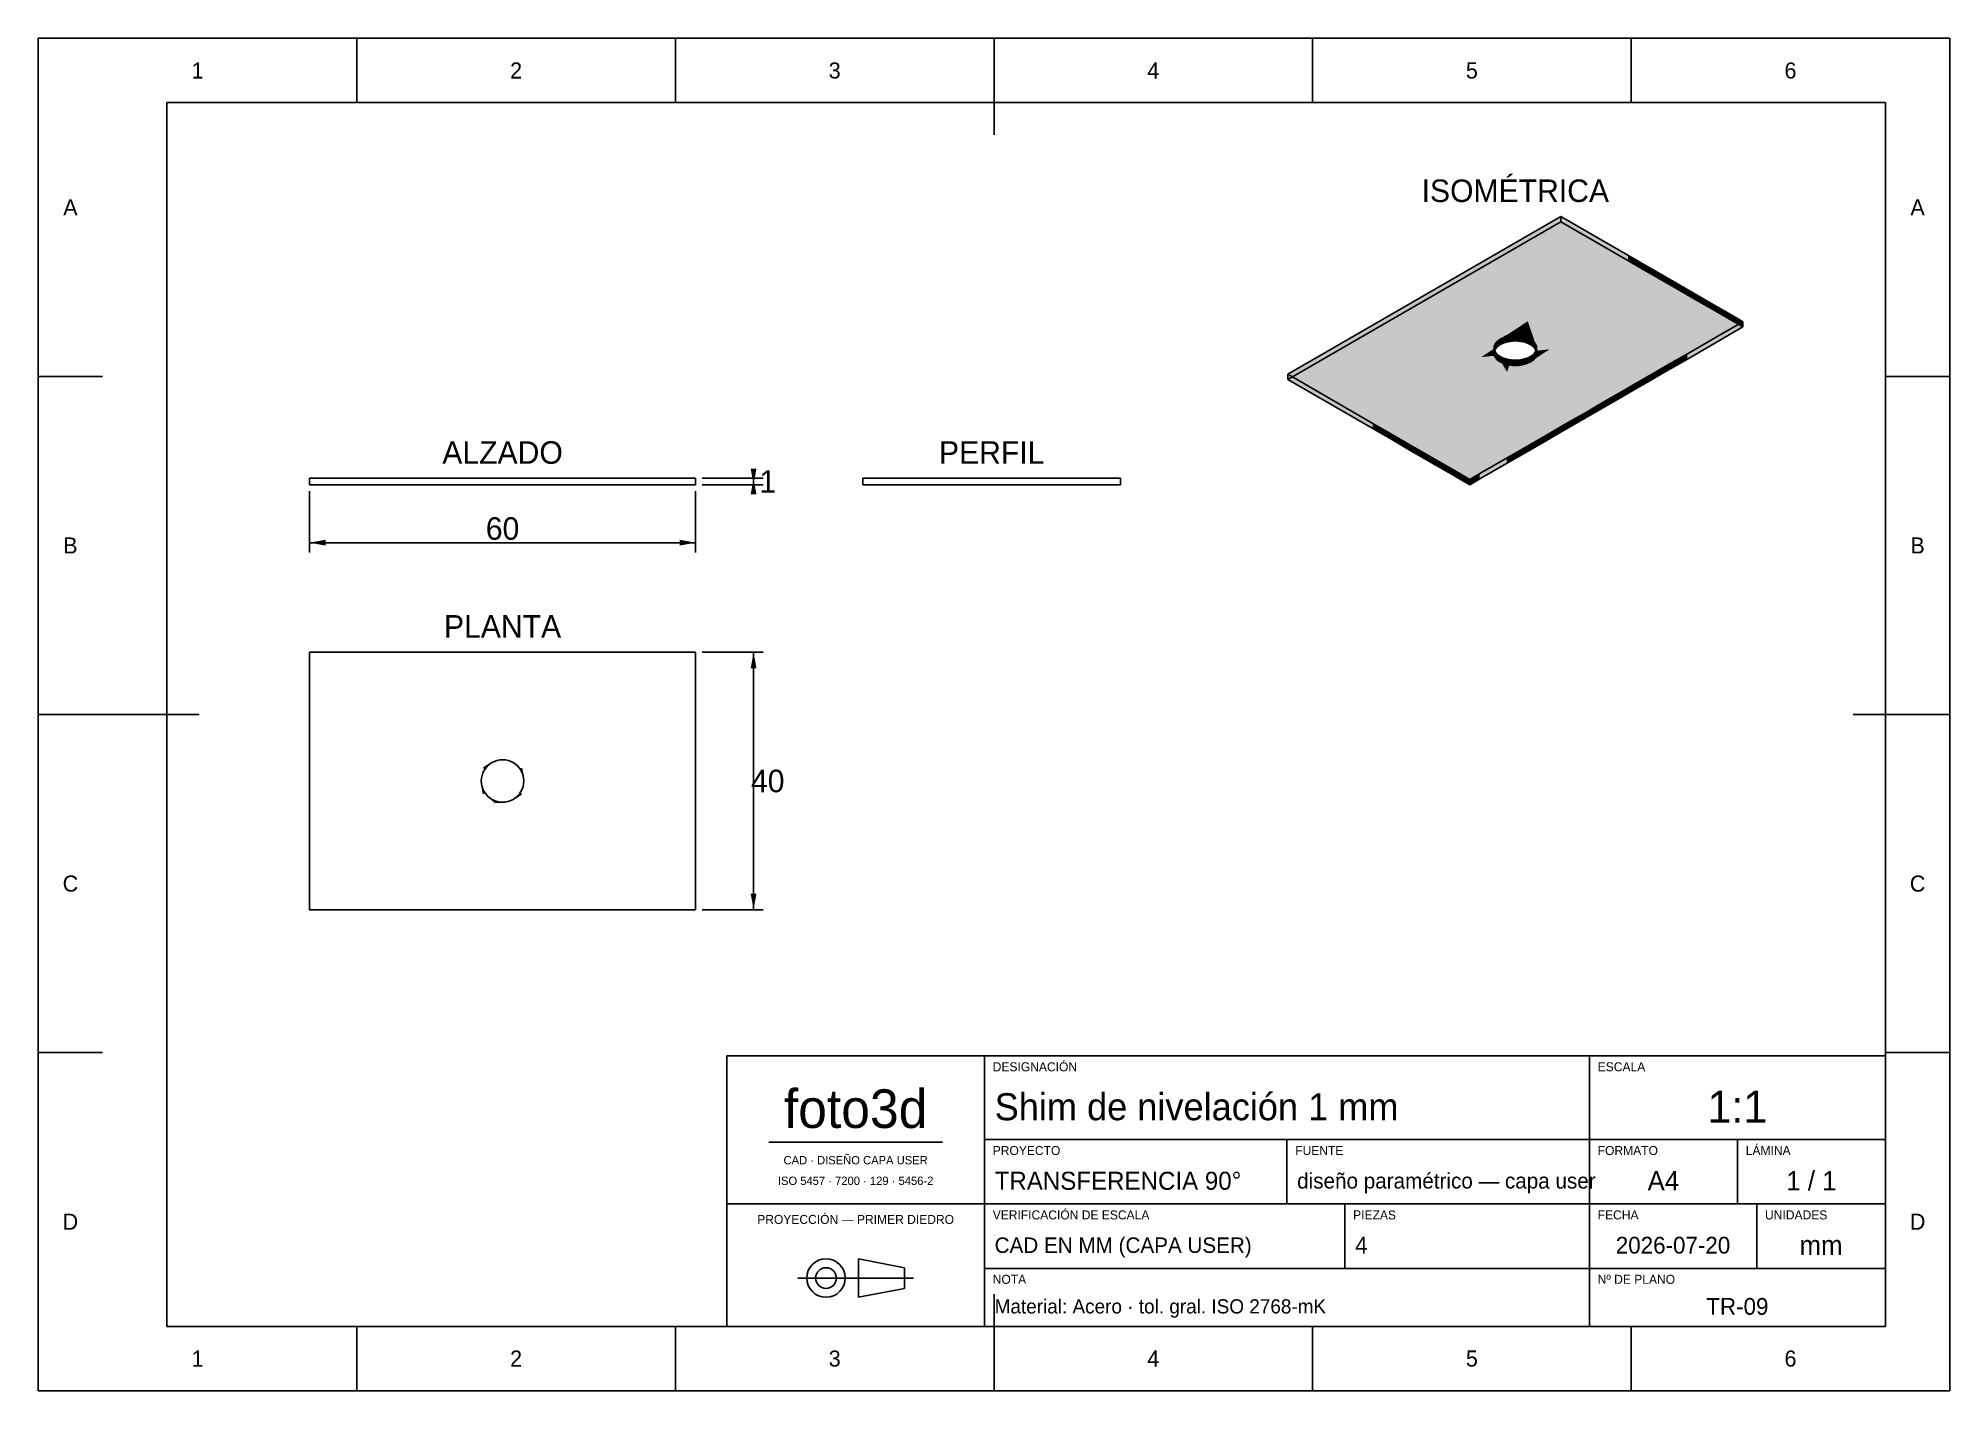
# Model space of a CAD drawing. Extents: x 0 to 297, y 0 to 210.
import ezdxf
from ezdxf.enums import TextEntityAlignment as Align

# ---------------------------------------------------------------- set-up
doc = ezdxf.new("R2010")
doc.units = 0
for name, color, linetype in [('COTAS', 7, 'CONTINUOUS'), ('FINA', 7, 'CONTINUOUS'), ('NORMA', 7, 'CONTINUOUS'), ('SOMBRA', 8, 'CONTINUOUS'), ('TEXTO', 7, 'CONTINUOUS'), ('VISIBLE', 7, 'CONTINUOUS')]:
    doc.layers.add(name, color=color, linetype=linetype)

msp = doc.modelspace()

# ---------------------------------------------------------------- texts
at = {"layer": 'COTAS'}
for s, p in [('1', (113.3447, 141.1793)), ('60', (72.1447, 133.8793)), ('40', (113.3447, 94.6793))]:
    msp.add_text(s, height=3.5, dxfattribs=at).set_placement(p, align=Align.MIDDLE_CENTER)
at = {"layer": 'TEXTO'}
for s, height, p in [('1', 2.5, (24.75, 205)), ('2', 2.5, (74.25, 205)), ('3', 2.5, (123.75, 205)), ('4', 2.5, (173.25, 205)), ('5', 2.5, (222.75, 205)), ('6', 2.5, (272.25, 205)), ('ISOMÉTRICA', 3.5, (229.5, 186.3207)), ('A', 2.5, (5, 183.75)), ('A', 2.5, (292, 183.75)), ('ALZADO', 3.5, (72.1447, 145.6793)), ('PERFIL', 3.5, (148.1447, 145.6793)), ('B', 2.5, (5, 131.25)), ('B', 2.5, (292, 131.25)), ('PLANTA', 3.5, (72.1447, 118.6793)), ('C', 2.5, (5, 78.75)), ('C', 2.5, (292, 78.75)), ('foto3d', 6, (127, 43.8)), ('1:1', 5, (264, 44.1)), ('CAD · DISEÑO CAPA USER', 1.3, (127, 35.8)), ('ISO 5457 · 7200 · 129 · 5456-2', 1.3, (127, 32.6)), ('A4', 3, (252.5, 32.6)), ('1 / 1', 3, (275.5, 32.6)), ('D', 2.5, (5, 26.25)), ('PROYECCIÓN — PRIMER DIEDRO', 1.4, (127, 26.6)), ('D', 2.5, (292, 26.25)), ('2026-07-20', 2.6, (254, 22.6)), ('mm', 3, (277, 22.6)), ('TR-09', 2.6, (264, 13.1)), ('1', 2.5, (24.75, 5)), ('2', 2.5, (74.25, 5)), ('3', 2.5, (123.75, 5)), ('4', 2.5, (173.25, 5)), ('5', 2.5, (222.75, 5)), ('6', 2.5, (272.25, 5))]:
    msp.add_text(s, height=height, dxfattribs=at).set_placement(p, align=Align.MIDDLE_CENTER)
for s, p in [('DESIGNACIÓN', (148.3, 49.6)), ('ESCALA', (242.3, 49.6)), ('PROYECTO', (148.3, 36.6)), ('FUENTE', (195.3, 36.6)), ('FORMATO', (242.3, 36.6)), ('LÁMINA', (265.3, 36.6)), ('VERIFICACIÓN DE ESCALA', (148.3, 26.6)), ('PIEZAS', (204.3, 26.6)), ('FECHA', (242.3, 26.6)), ('UNIDADES', (268.3, 26.6)), ('NOTA', (148.3, 16.6)), ('Nº DE PLANO', (242.3, 16.6))]:
    msp.add_text(s, height=1.4, dxfattribs=at).set_placement(p)
for s, height, p in [('Shim de nivelación 1 mm', 4.2, (148.6, 44.1)), ('TRANSFERENCIA 90°', 2.8, (148.6, 32.6)), ('diseño paramétrico — capa user', 2.4, (195.6, 32.6)), ('CAD EN MM (CAPA USER)', 2.4, (148.6, 22.6)), ('4', 2.6, (204.6, 22.6)), ('Material: Acero · tol. gral. ISO 2768-mK', 2.2, (148.6, 13.1))]:
    msp.add_text(s, height=height, dxfattribs=at).set_placement(p, align=Align.MIDDLE_LEFT)

# ---------------------------------------------------------------- linework, layer by layer
at = {"layer": 'COTAS'}
for p, q in [((42.1447, 139.6793), (42.1447, 130.1793)), ((102.1447, 139.6793), (102.1447, 130.1793)), ((103.1447, 141.6793), (112.6447, 141.6793)), ((103.1447, 140.6793), (112.6447, 140.6793)), ((111.1447, 140.6793), (111.1447, 141.6793)), ((42.1447, 131.6793), (102.1447, 131.6793)), ((103.1447, 114.6793), (112.6447, 114.6793)), ((111.1447, 74.6793), (111.1447, 114.6793)), ((103.1447, 74.6793), (112.6447, 74.6793))]:
    msp.add_line(p, q, dxfattribs=at)
for points in [[(111.1447, 140.6793), (111.5947, 143.1793), (110.6947, 143.1793)], [(111.1447, 141.6793), (111.5947, 139.1793), (110.6947, 139.1793)], [(42.1447, 131.6793), (44.6447, 132.1293), (44.6447, 131.2293)], [(102.1447, 131.6793), (99.6447, 132.1293), (99.6447, 131.2293)], [(111.1447, 114.6793), (111.5947, 112.1793), (110.6947, 112.1793)], [(111.1447, 74.6793), (111.5947, 77.1793), (110.6947, 77.1793)]]:
    msp.add_solid(points, dxfattribs=at)
at = {"layer": 'FINA'}
for p, q in [((297, 210), (0, 210)), ((0, 210), (0, 0)), ((49.5, 200), (49.5, 210)), ((99, 200), (99, 210)), ((148.5, 200), (148.5, 210)), ((198, 200), (198, 210)), ((247.5, 200), (247.5, 210)), ((297, 0), (297, 210)), ((0, 157.5), (10, 157.5)), ((287, 157.5), (297, 157.5)), ((0, 105), (10, 105)), ((287, 105), (297, 105)), ((0, 52.5), (10, 52.5)), ((287, 52.5), (297, 52.5)), ((147, 39), (241, 39)), ((194, 29), (194, 39)), ((241, 39), (287, 39)), ((264, 29), (264, 39)), ((113.5, 38.6), (140.5, 38.6)), ((107, 29), (147, 29)), ((147, 29), (241, 29)), ((203, 19), (203, 29)), ((241, 29), (287, 29)), ((267, 19), (267, 29)), ((147, 19), (241, 19)), ((241, 19), (287, 19)), ((118.03, 17.5), (135.97, 17.5)), ((49.5, 0), (49.5, 10)), ((99, 0), (99, 10)), ((148.5, 0), (148.5, 10)), ((198, 0), (198, 10)), ((247.5, 0), (247.5, 10)), ((0, 0), (297, 0))]:
    msp.add_line(p, q, dxfattribs=at)
at = {"layer": 'NORMA'}
for p, q in [((148.5, 210), (148.5, 195)), ((287, 200), (20, 200)), ((20, 200), (20, 10)), ((287, 10), (287, 200)), ((0, 105), (25, 105)), ((297, 105), (282, 105)), ((287, 52), (107, 52)), ((107, 52), (107, 10)), ((147, 10), (147, 52)), ((241, 10), (241, 52)), ((287, 10), (287, 52)), ((148.5, 0), (148.5, 15)), ((20, 10), (287, 10)), ((107, 10), (287, 10))]:
    msp.add_line(p, q, dxfattribs=at)
at = {"layer": 'SOMBRA', "color": 253}
for points in [[(236.5711, 182.3207), (236.5711, 181.5042), (194.1447, 157.8258)], [(236.5711, 181.5042), (194.1447, 157.0093), (194.1447, 157.8258)], [(246.9894, 175.7899), (236.5711, 181.5042), (236.5711, 182.3207)], [(246.9894, 175.7899), (236.5711, 182.3207), (246.9894, 176.3056)], [(246.9894, 175.4891), (236.5711, 181.5042), (246.9894, 175.7899)], [(248.8677, 174.7597), (246.9894, 175.7899), (246.9894, 176.3056)], [(248.8677, 174.7597), (246.9894, 176.3056), (248.8677, 175.2212)], [(248.8677, 174.4047), (246.9894, 175.4891), (246.9894, 175.7899)], [(248.8677, 174.4047), (246.9894, 175.7899), (248.8677, 174.7597)], [(251.6563, 173.2302), (248.8677, 174.7597), (248.8677, 175.2212)], [(251.6563, 173.2302), (248.8677, 175.2212), (251.6563, 173.6112)], [(251.6563, 172.7947), (248.8677, 174.4047), (248.8677, 174.7597)], [(251.6563, 172.7947), (248.8677, 174.7597), (251.6563, 173.2302)], [(254.437, 171.705), (251.6563, 173.2302), (251.6563, 173.6112)], [(254.437, 171.705), (251.6563, 173.6112), (254.437, 172.0058)], [(254.437, 171.1893), (251.6563, 172.7947), (251.6563, 173.2302)], [(254.437, 171.1893), (251.6563, 173.2302), (254.437, 171.705)], [(257.3069, 170.1309), (254.437, 171.705), (254.437, 172.0058)], [(257.3069, 170.1309), (254.437, 172.0058), (257.3069, 170.3488)], [(257.3069, 169.5323), (254.437, 171.1893), (254.437, 171.705)], [(257.3069, 169.5323), (254.437, 171.705), (257.3069, 170.1309)], [(260.373, 168.4492), (257.3069, 170.1309), (257.3069, 170.3488)], [(260.373, 168.4492), (257.3069, 170.3488), (260.373, 168.5786)], [(260.373, 167.7621), (257.3069, 169.5323), (257.3069, 170.1309)], [(260.373, 167.7621), (257.3069, 170.1309), (260.373, 168.4492)], [(263.7707, 166.5857), (260.373, 168.4492), (260.373, 168.5786)], [(263.7707, 166.5857), (260.373, 168.5786), (263.7707, 166.617)], [(263.7707, 165.8005), (260.373, 167.7621), (260.373, 168.4492)], [(263.7707, 165.8005), (260.373, 168.4492), (263.7707, 166.5857)], [(263.7707, 166.5857), (263.7707, 166.617), (264.8553, 165.9907)], [(264.8553, 165.1742), (263.7707, 165.8005), (263.7707, 166.5857)], [(264.8553, 165.1742), (263.7707, 166.5857), (264.8553, 165.9907)], [(226.647, 160.9514), (226.6421, 160.1391), (226.6421, 160.9556)], [(226.647, 160.9514), (226.6437, 160.1377), (226.6421, 160.1391)], [(226.6437, 160.1377), (226.647, 160.9514), (226.8819, 160.7484)], [(226.6437, 160.1377), (226.8819, 160.7484), (226.8819, 159.9319)], [(226.8877, 160.7446), (226.8819, 159.9319), (226.8819, 160.7484)], [(226.8877, 160.7446), (226.8839, 159.9306), (226.8819, 159.9319)], [(226.8839, 159.9306), (226.8877, 160.7446), (227.1665, 160.561)], [(226.8839, 159.9306), (227.1665, 160.561), (227.1665, 159.7445)], [(227.1732, 160.5577), (227.1665, 159.7445), (227.1665, 160.561)], [(227.1732, 160.5577), (227.1688, 159.7434), (227.1665, 159.7445)], [(227.1688, 159.7434), (227.1732, 160.5577), (227.4911, 160.3967)], [(227.1688, 159.7434), (227.4911, 160.3967), (227.4911, 159.5802)], [(227.4984, 160.3939), (227.4911, 159.5802), (227.4911, 160.3967)], [(227.4984, 160.3939), (227.4935, 159.5793), (227.4911, 159.5802)], [(227.4935, 159.5793), (227.4984, 160.3939), (227.85, 160.2582)], [(231.1524, 159.4427), (231.5089, 160.3967), (231.5089, 159.5802)], [(231.1524, 159.4427), (231.1573, 160.2611), (231.5089, 160.3967)], [(231.5155, 160.4001), (231.5111, 159.5813), (231.5089, 159.5802)], [(231.5155, 160.4001), (231.5089, 159.5802), (231.5089, 160.3967)], [(231.5111, 159.5813), (231.8335, 160.561), (231.8335, 159.7445)], [(231.5111, 159.5813), (231.5155, 160.4001), (231.8335, 160.561)], [(231.8393, 160.5648), (231.8354, 159.7458), (231.8335, 159.7445)], [(231.8393, 160.5648), (231.8335, 159.7445), (231.8335, 160.561)], [(231.8354, 159.7458), (232.1181, 160.7484), (232.1181, 159.9319)], [(231.8354, 159.7458), (231.8393, 160.5648), (232.1181, 160.7484)], [(232.123, 160.7526), (232.1197, 159.9333), (232.1181, 159.9319)], [(232.123, 160.7526), (232.1181, 159.9319), (232.1181, 160.7484)], [(232.1197, 159.9333), (232.3579, 160.9556), (232.3579, 160.1391)], [(232.1197, 159.9333), (232.123, 160.7526), (232.3579, 160.9556)], [(232.3618, 160.9602), (232.3592, 160.1406), (232.3579, 160.1391)], [(232.3618, 160.9602), (232.3579, 160.1391), (232.3579, 160.9556)], [(232.3592, 160.1406), (232.5488, 161.1791), (232.5488, 160.3626)], [(232.3592, 160.1406), (232.3618, 160.9602), (232.5488, 161.1791)], [(232.5516, 161.1839), (232.5497, 160.3642), (232.5488, 160.3626)], [(232.5516, 161.1839), (232.5488, 160.3626), (232.5488, 161.1791)], [(232.5497, 160.3642), (232.6876, 161.4151), (232.6876, 160.5986)], [(232.5497, 160.3642), (232.5516, 161.1839), (232.6876, 161.4151)], [(232.6893, 161.4201), (232.6881, 160.6003), (232.6876, 160.5986)], [(232.6893, 161.4201), (232.6876, 160.5986), (232.6876, 161.4151)], [(232.6881, 160.6003), (232.7718, 161.6596), (232.7718, 160.8431)], [(232.6881, 160.6003), (232.6893, 161.4201), (232.7718, 161.6596)], [(227.4935, 159.5793), (227.85, 160.2582), (227.85, 159.4418)], [(227.8579, 160.256), (227.85, 159.4418), (227.85, 160.2582)], [(227.8579, 160.256), (227.8526, 159.441), (227.85, 159.4418)], [(227.8526, 159.441), (227.8579, 160.256), (228.2371, 160.148)], [(227.8526, 159.441), (228.2371, 160.148), (228.2371, 159.3315)], [(228.2455, 160.1464), (228.2371, 159.3315), (228.2371, 160.148)], [(228.2455, 160.1464), (228.2399, 159.331), (228.2371, 159.3315)], [(228.2399, 159.331), (228.2455, 160.1464), (228.6459, 160.0679)], [(228.2399, 159.331), (228.6459, 160.0679), (228.6459, 159.2514)], [(228.6545, 160.0669), (228.6459, 159.2514), (228.6459, 160.0679)], [(228.6545, 160.0669), (228.6488, 159.2511), (228.6459, 159.2514)], [(228.6488, 159.2511), (228.6545, 160.0669), (229.0693, 160.0193)], [(228.6488, 159.2511), (229.0693, 160.0193), (229.0693, 159.2028)], [(229.078, 160.019), (229.0693, 159.2028), (229.0693, 160.0193)], [(229.078, 160.019), (229.0722, 159.2027), (229.0693, 159.2028)], [(229.0722, 159.2027), (229.078, 160.019), (229.5, 160.003)], [(229.0722, 159.2027), (229.5, 160.003), (229.5, 159.1865)], [(229.5088, 160.0033), (229.5029, 159.1866), (229.5, 159.1865)], [(229.5088, 160.0033), (229.5, 159.1865), (229.5, 160.003)], [(229.5029, 159.1866), (229.9307, 160.0193), (229.9307, 159.2028)], [(229.5029, 159.1866), (229.5088, 160.0033), (229.9307, 160.0193)], [(229.9394, 160.0203), (229.9336, 159.2031), (229.9307, 159.2028)], [(229.9394, 160.0203), (229.9307, 159.2028), (229.9307, 160.0193)], [(229.9336, 159.2031), (230.3541, 160.0679), (230.3541, 159.2514)], [(229.9336, 159.2031), (229.9394, 160.0203), (230.3541, 160.0679)], [(230.3624, 160.0695), (230.3569, 159.252), (230.3541, 159.2514)], [(230.3624, 160.0695), (230.3541, 159.2514), (230.3541, 160.0679)], [(230.3569, 159.252), (230.7629, 160.148), (230.7629, 159.3315)], [(230.3569, 159.252), (230.3624, 160.0695), (230.7629, 160.148)], [(230.7707, 160.1503), (230.7655, 159.3323), (230.7629, 159.3315)], [(230.7707, 160.1503), (230.7629, 159.3315), (230.7629, 160.148)], [(230.7655, 159.3323), (231.15, 160.2582), (231.15, 159.4418)], [(230.7655, 159.3323), (230.7707, 160.1503), (231.15, 160.2582)], [(231.1573, 160.2611), (231.1524, 159.4427), (231.15, 159.4418)], [(231.1573, 160.2611), (231.15, 159.4418), (231.15, 160.2582)]]:
    msp.add_solid(points, dxfattribs=at)
at = {"layer": 'SOMBRA', "color": 254}
for points in [[(230.7939, 165.6435), (236.5711, 182.3207), (194.1447, 157.8258)], [(246.9894, 176.3056), (236.5711, 182.3207), (230.7939, 165.6435)], [(232.3579, 160.9556), (248.8677, 175.2212), (246.9894, 176.3056)], [(232.3579, 160.9556), (246.9894, 176.3056), (243.516, 174.0189)], [(231.8335, 160.561), (254.437, 172.0058), (251.6563, 173.6112)], [(232.1181, 160.7484), (251.6563, 173.6112), (248.8677, 175.2212)], [(232.5488, 161.1791), (243.516, 174.0189), (237.9394, 170.3476)], [(231.15, 160.2583), (260.373, 168.5786), (257.3069, 170.3488)], [(231.5089, 160.3967), (257.3069, 170.3488), (254.437, 172.0058)], [(232.6876, 161.4151), (237.9394, 170.3476), (235.1272, 168.4963)], [(230.3541, 160.0679), (264.8553, 165.9907), (263.7707, 166.617)], [(230.7628, 160.148), (263.7707, 166.617), (260.373, 168.5786)], [(232.7718, 162.1569), (232.2659, 166.6126), (231.427, 166.0603)], [(232.8, 161.9082), (233.4203, 167.3726), (232.2659, 166.6126)], [(232.7718, 161.6596), (235.1272, 168.4963), (233.4203, 167.3726)], [(230.7939, 165.6435), (194.1447, 157.8258), (207.3437, 150.2053)], [(227.4911, 163.4198), (227.3101, 163.35), (227.1665, 163.2555)], [(227.85, 163.5583), (227.4561, 163.4461), (227.3101, 163.35)], [(228.2371, 163.6685), (227.606, 163.5448), (227.4561, 163.4461)], [(228.6459, 163.7486), (227.7613, 163.647), (227.606, 163.5448)], [(229.0693, 163.7972), (227.9236, 163.7539), (227.7613, 163.647)], [(229.5, 163.8135), (228.095, 163.8667), (227.9236, 163.7539)], [(229.9307, 163.7972), (228.2778, 163.987), (228.095, 163.8667)], [(230.1458, 163.7725), (228.475, 164.1169), (228.2778, 163.987)], [(230.1513, 163.7883), (228.6903, 164.2586), (228.475, 164.1169)], [(230.1458, 163.7725), (230.1513, 163.7883), (228.475, 164.1169)], [(230.1684, 163.8377), (228.9283, 164.4153), (228.6903, 164.2586)], [(230.1513, 163.7883), (230.1684, 163.8377), (228.6903, 164.2586)], [(230.1987, 163.9252), (229.1954, 164.5912), (228.9283, 164.4153)], [(230.1684, 163.8377), (230.1987, 163.9252), (228.9283, 164.4153)], [(230.2453, 164.0596), (229.5, 164.7917), (229.1954, 164.5912)], [(230.1987, 163.9252), (230.2453, 164.0596), (229.1954, 164.5912)], [(230.3134, 164.2562), (229.8538, 165.0246), (229.5, 164.7917)], [(230.2453, 164.0596), (230.3134, 164.2562), (229.5, 164.7917)], [(230.4123, 164.542), (230.2737, 165.301), (229.8538, 165.0246)], [(230.3134, 164.2562), (230.4123, 164.542), (229.8538, 165.0246)], [(229.9307, 160.0193), (256.2366, 161.0147), (260.6163, 163.5433)], [(230.3541, 163.7486), (230.1513, 163.7883), (230.1458, 163.7725)], [(230.7629, 163.6685), (230.1684, 163.8377), (230.1513, 163.7883)], [(231.15, 163.5582), (230.1987, 163.9252), (230.1684, 163.8377)], [(231.5089, 163.4198), (230.2453, 164.0596), (230.1987, 163.9252)], [(231.8335, 163.2555), (230.3134, 164.2562), (230.2453, 164.0596)], [(230.5594, 164.9665), (230.7848, 165.6375), (230.2737, 165.301)], [(230.4123, 164.542), (230.5594, 164.9665), (230.2737, 165.301)], [(232.1181, 163.0681), (230.4123, 164.542), (230.3134, 164.2562)], [(230.3541, 160.0679), (260.6163, 163.5433), (264.8553, 165.9907)], [(232.3579, 162.8609), (230.5594, 164.9665), (230.4123, 164.542)], [(230.5594, 164.9665), (230.7893, 165.63), (230.7848, 165.6375)], [(232.5488, 162.6374), (230.7893, 165.63), (230.5594, 164.9665)], [(230.7893, 165.63), (230.7939, 165.6435), (230.7848, 165.6375)], [(232.6876, 162.4014), (230.7939, 165.6435), (230.7893, 165.63)], [(232.6876, 162.4014), (231.427, 166.0603), (230.7939, 165.6435)], [(226.8819, 163.0681), (207.3437, 150.2053), (210.1323, 148.5953)], [(226.6421, 162.8609), (210.1323, 148.5953), (213.0288, 146.923)], [(226.4512, 162.6374), (213.0288, 146.923), (216.1518, 145.12)], [(226.3124, 162.4014), (216.1518, 145.12), (219.6605, 143.0942)], [(224.5914, 147.7384), (226.2282, 162.1569), (219.6605, 143.0942)], [(226.2, 161.9082), (224.5914, 147.7384), (227.0145, 154.7333)], [(226.2282, 161.6596), (227.0145, 154.7333), (227.8167, 157.049)], [(226.3124, 161.4151), (227.8167, 157.049), (228.2107, 158.1865)], [(226.4512, 161.1791), (228.2107, 158.1865), (228.4406, 158.85)], [(226.6421, 160.9556), (228.4406, 158.85), (228.5877, 159.2745)], [(226.8819, 160.7484), (228.5877, 159.2745), (228.6866, 159.5603)], [(227.1665, 160.561), (228.6866, 159.5603), (228.7547, 159.7569)], [(227.4911, 160.3967), (228.7547, 159.7569), (228.8013, 159.8913)], [(229.5, 160.003), (252.9475, 159.1157), (256.2366, 161.0147)], [(231.3923, 146.6708), (228.2107, 158.1865), (227.8167, 157.049)], [(227.85, 160.2582), (228.8013, 159.8913), (228.8316, 159.9788)], [(234.0718, 148.2179), (228.4406, 158.85), (228.2107, 158.1865)], [(231.3923, 146.6708), (234.0718, 148.2179), (228.2107, 158.1865)], [(228.2371, 160.148), (228.8316, 159.9788), (228.8487, 160.0282)], [(236.3826, 149.552), (228.5877, 159.2745), (228.4406, 158.85)], [(234.0718, 148.2179), (236.3826, 149.552), (228.4406, 158.85)], [(238.455, 150.7485), (228.6866, 159.5603), (228.5877, 159.2745)], [(236.3826, 149.552), (238.455, 150.7485), (228.5877, 159.2745)], [(228.6459, 160.0679), (228.8487, 160.0282), (228.8542, 160.044)], [(240.3818, 151.8609), (228.7547, 159.7569), (228.6866, 159.5603)], [(238.455, 150.7485), (240.3818, 151.8609), (228.6866, 159.5603)], [(242.2356, 152.9312), (228.8013, 159.8913), (228.7547, 159.7569)], [(240.3818, 151.8609), (242.2356, 152.9312), (228.7547, 159.7569)], [(244.0811, 153.9967), (228.8316, 159.9788), (228.8013, 159.8913)], [(242.2356, 152.9312), (244.0811, 153.9967), (228.8013, 159.8913)], [(245.9838, 155.0952), (228.8487, 160.0282), (228.8316, 159.9788)], [(244.0811, 153.9967), (245.9838, 155.0952), (228.8316, 159.9788)], [(248.0201, 156.2709), (228.8542, 160.044), (228.8487, 160.0282)], [(245.9838, 155.0952), (248.0201, 156.2709), (228.8487, 160.0282)], [(248.0201, 156.2709), (250.2912, 157.5821), (228.8542, 160.044)], [(229.0693, 160.0193), (250.2912, 157.5821), (252.9475, 159.1157)], [(223.9847, 142.3941), (227.0145, 154.7333), (224.5914, 147.7384)], [(223.9847, 142.3941), (228.1428, 144.7947), (227.0145, 154.7333)], [(228.1428, 144.7947), (227.8167, 157.049), (227.0145, 154.7333)], [(228.1428, 144.7947), (231.3923, 146.6708), (227.8167, 157.049)], [(224.5914, 147.7384), (219.6605, 143.0942), (222.4289, 141.4958)], [(223.9847, 142.3941), (224.5914, 147.7384), (222.4289, 141.4958)]]:
    msp.add_solid(points, dxfattribs=at)
at = {"layer": 'SOMBRA', "color": 252}
for points in [[(224.1885, 160.4784), (194.1447, 157.0093), (236.5711, 181.5042)], [(224.1885, 160.4784), (236.5711, 181.5042), (246.9894, 175.4891)], [(234.0713, 161.6196), (246.9894, 175.4891), (248.8677, 174.4047)], [(234.0713, 161.6196), (243.516, 173.2024), (246.9894, 175.4891)], [(233.5733, 161.5621), (237.9394, 169.5311), (243.516, 173.2024)], [(234.0713, 161.6196), (233.5733, 161.5621), (243.516, 173.2024)], [(234.8115, 161.7051), (234.0713, 161.6196), (248.8677, 174.4047)], [(234.8115, 161.7051), (248.8677, 174.4047), (251.6563, 172.7947)], [(235.9697, 161.8388), (234.8115, 161.7051), (251.6563, 172.7947)], [(235.9697, 161.8388), (251.6563, 172.7947), (254.437, 171.1893)], [(233.2308, 161.5225), (235.1272, 167.6798), (237.9394, 169.5311)], [(233.5733, 161.5621), (233.2308, 161.5225), (237.9394, 169.5311)], [(237.9591, 162.0685), (235.9697, 161.8388), (254.437, 171.1893)], [(237.9591, 162.0685), (254.437, 171.1893), (257.3069, 169.5323)], [(242.0247, 162.538), (237.9591, 162.0685), (257.3069, 169.5323)], [(242.0247, 162.538), (257.3069, 169.5323), (260.373, 167.7621)], [(232.8438, 161.4779), (232.2659, 165.7961), (233.4203, 166.5561)], [(232.9966, 161.4955), (232.8438, 161.4779), (233.4203, 166.5561)], [(232.9966, 161.4955), (233.4203, 166.5561), (235.1272, 167.6798)], [(233.2308, 161.5225), (232.9966, 161.4955), (235.1272, 167.6798)], [(254.4369, 163.9712), (242.0247, 162.538), (260.373, 167.7621)], [(254.4369, 163.9712), (260.373, 167.7621), (263.7707, 165.8005)], [(227.4889, 162.6022), (227.4845, 163.4164), (227.1665, 163.2555)], [(227.4845, 163.4164), (227.4911, 162.6033), (227.4911, 163.4198)], [(227.4845, 163.4164), (227.4889, 162.6022), (227.4911, 162.6033)], [(227.8476, 162.7408), (227.8427, 163.5554), (227.4911, 163.4198)], [(227.8476, 162.7408), (227.4911, 163.4198), (227.4911, 162.6033)], [(227.8427, 163.5554), (227.85, 162.7418), (227.85, 163.5582)], [(227.8427, 163.5554), (227.8476, 162.7408), (227.85, 162.7418)], [(228.2345, 162.8512), (228.2293, 163.6662), (227.85, 163.5582)], [(228.2345, 162.8512), (227.85, 163.5582), (227.85, 162.7418)], [(228.2293, 163.6662), (228.2371, 162.852), (228.2371, 163.6685)], [(228.2293, 163.6662), (228.2345, 162.8512), (228.2371, 162.852)], [(228.6431, 162.9315), (228.6376, 163.747), (228.2371, 163.6685)], [(228.6431, 162.9315), (228.2371, 163.6685), (228.2371, 162.852)], [(230.7629, 162.852), (228.475, 163.3004), (228.6903, 163.4421)], [(228.6376, 163.747), (228.6459, 162.9321), (228.6459, 163.7486)], [(228.6376, 163.747), (228.6431, 162.9315), (228.6459, 162.9321)], [(229.0664, 162.9804), (229.0606, 163.7962), (228.6459, 163.7486)], [(229.0664, 162.9804), (228.6459, 163.7486), (228.6459, 162.9321)], [(231.15, 162.7418), (228.6903, 163.4421), (228.9283, 163.5988)], [(231.5089, 162.6033), (228.9283, 163.5988), (229.1954, 163.7747)], [(229.0606, 163.7962), (229.0693, 162.9807), (229.0693, 163.7972)], [(229.0606, 163.7962), (229.0664, 162.9804), (229.0693, 162.9807)], [(229.4971, 162.9969), (229.4912, 163.8132), (229.0693, 163.7972)], [(229.4971, 162.9969), (229.0693, 163.7972), (229.0693, 162.9807)], [(231.8335, 162.439), (229.1954, 163.7747), (229.5, 163.9752)], [(229.4912, 163.8132), (229.5, 162.997), (229.5, 163.8135)], [(229.4912, 163.8132), (229.4971, 162.9969), (229.5, 162.997)], [(232.1181, 162.2516), (229.5, 163.9752), (229.8538, 164.2081)], [(229.9278, 162.9808), (229.5, 163.8135), (229.5, 162.997)], [(229.9278, 162.9808), (229.922, 163.7975), (229.5, 163.8135)], [(232.3579, 162.0444), (229.8538, 164.2081), (230.2737, 164.4845)], [(229.922, 163.7975), (229.9278, 162.9808), (229.9307, 162.9807)], [(229.922, 163.7975), (229.9307, 162.9807), (229.9307, 163.7972)], [(230.3512, 162.9324), (229.9307, 163.7972), (229.9307, 162.9807)], [(230.3512, 162.9324), (230.3455, 163.7496), (229.9307, 163.7972)], [(232.5488, 161.8209), (230.2737, 164.4845), (230.7848, 164.821)], [(230.3455, 163.7496), (230.3512, 162.9324), (230.3541, 162.9321)], [(230.3455, 163.7496), (230.3541, 162.9321), (230.3541, 163.7486)], [(260.6163, 162.7268), (230.3541, 159.2514), (254.4369, 163.9712)], [(230.7601, 162.8525), (230.3541, 163.7486), (230.3541, 162.9321)], [(230.7601, 162.8525), (230.7545, 163.6701), (230.3541, 163.7486)], [(230.7545, 163.6701), (230.7601, 162.8525), (230.7629, 162.852)], [(230.7545, 163.6701), (230.7629, 162.852), (230.7629, 163.6685)], [(230.7628, 159.3315), (242.0247, 162.538), (254.4369, 163.9712)], [(231.1474, 162.7425), (230.7629, 163.6685), (230.7629, 162.852)], [(231.1474, 162.7425), (231.1421, 163.5605), (230.7629, 163.6685)], [(232.6876, 161.5849), (230.7848, 164.821), (231.427, 165.2438)], [(231.1421, 163.5605), (231.1474, 162.7425), (231.15, 162.7418)], [(231.1421, 163.5605), (231.15, 162.7418), (231.15, 163.5582)], [(231.5065, 162.6042), (231.15, 163.5582), (231.15, 162.7418)], [(231.5065, 162.6042), (231.5016, 163.4226), (231.15, 163.5582)], [(232.7573, 161.4679), (231.427, 165.2438), (232.2659, 165.7961)], [(232.7573, 161.4679), (232.729, 161.4646), (231.427, 165.2438)], [(231.5016, 163.4226), (231.5065, 162.6042), (231.5089, 162.6033)], [(231.5016, 163.4226), (231.5089, 162.6033), (231.5089, 163.4198)], [(231.8312, 162.4401), (231.5089, 163.4198), (231.5089, 162.6033)], [(231.8312, 162.4401), (231.8268, 163.2588), (231.5089, 163.4198)], [(232.8438, 161.4779), (232.7573, 161.4679), (232.2659, 165.7961)], [(254.4369, 163.9712), (263.7707, 165.8005), (264.8553, 165.1742)], [(260.6163, 162.7268), (254.4369, 163.9712), (264.8553, 165.1742)], [(256.2366, 160.8489), (260.6163, 163.4618), (260.6163, 163.5433)], [(256.2366, 160.8489), (260.6163, 163.5433), (256.2366, 161.0147)], [(256.2366, 160.1982), (260.6163, 162.7268), (260.6163, 163.4618)], [(256.2366, 160.1982), (260.6163, 163.4618), (256.2366, 160.8489)], [(260.6163, 162.7268), (264.8553, 165.1742), (264.8553, 165.9907)], [(260.6163, 162.7268), (264.8553, 165.9907), (260.6163, 163.4618)], [(260.6163, 163.4618), (264.8553, 165.9907), (260.6163, 163.5433)], [(207.3437, 149.3888), (194.1447, 157.0093), (224.1885, 160.4784)], [(210.1323, 147.7788), (207.3437, 149.3888), (224.1885, 160.4784)], [(210.1323, 147.7788), (224.1885, 160.4784), (224.9287, 160.5639)], [(213.0288, 146.1065), (210.1323, 147.7788), (224.9287, 160.5639)], [(213.0288, 146.1065), (224.9287, 160.5639), (225.4267, 160.6214)], [(216.1518, 144.3035), (213.0288, 146.1065), (225.4267, 160.6214)], [(216.1518, 144.3035), (225.4267, 160.6214), (225.7692, 160.661)], [(219.6605, 142.2777), (216.1518, 144.3035), (225.7692, 160.661)], [(219.6605, 142.2777), (225.7692, 160.661), (226.0034, 160.688)], [(223.9847, 141.5776), (219.6605, 142.2777), (226.0034, 160.688)], [(223.9847, 141.5776), (226.0034, 160.688), (226.1562, 160.7056)], [(228.1428, 143.9782), (223.9847, 141.5776), (226.1562, 160.7056)], [(224.9287, 160.5639), (224.1885, 160.4784), (226.8819, 162.2516)], [(225.4267, 160.6214), (224.9287, 160.5639), (226.6421, 162.0444)], [(225.7692, 160.661), (225.4267, 160.6214), (226.4512, 161.8209)], [(226.0034, 160.688), (225.7692, 160.661), (226.3124, 161.5849)], [(226.1562, 160.7056), (226.0034, 160.688), (226.2282, 161.3404)], [(226.2427, 160.7156), (226.1562, 160.7056), (226.2, 161.0918)], [(228.1428, 143.9782), (226.1562, 160.7056), (226.2427, 160.7156)], [(226.228, 161.3387), (226.2277, 162.1519), (226.2, 161.9082)], [(226.228, 161.3387), (226.2, 161.9082), (226.2, 161.0918)], [(226.2006, 161.9032), (226.2, 161.0918), (226.2, 161.9082)], [(226.2006, 161.9032), (226.2002, 161.0901), (226.2, 161.0918)], [(226.2002, 161.0901), (226.2006, 161.9032), (226.2282, 161.6596)], [(226.2002, 161.0901), (226.2282, 161.6596), (226.2282, 160.8431)], [(226.2277, 162.1519), (226.2282, 161.3404), (226.2282, 162.1569)], [(226.2277, 162.1519), (226.228, 161.3387), (226.2282, 161.3404)], [(226.3119, 161.5832), (226.3107, 162.3964), (226.2282, 162.1569)], [(226.3119, 161.5832), (226.2282, 162.1569), (226.2282, 161.3404)], [(226.2299, 161.6546), (226.2282, 160.8431), (226.2282, 161.6596)], [(226.2299, 161.6546), (226.2288, 160.8414), (226.2282, 160.8431)], [(226.271, 160.7189), (226.2427, 160.7156), (226.2282, 160.8431)], [(226.2288, 160.8414), (226.2299, 161.6546), (226.3124, 161.4151)], [(226.2288, 160.8414), (226.3124, 161.4151), (226.3124, 160.5986)], [(231.3923, 145.8543), (226.2427, 160.7156), (226.271, 160.7189)], [(231.3923, 145.8543), (228.1428, 143.9782), (226.2427, 160.7156)], [(226.3107, 162.3964), (226.3124, 161.5849), (226.3124, 162.4014)], [(226.3107, 162.3964), (226.3119, 161.5832), (226.3124, 161.5849)], [(226.4503, 161.8193), (226.4484, 162.6325), (226.3124, 162.4014)], [(226.4503, 161.8193), (226.3124, 162.4014), (226.3124, 161.5849)], [(226.3153, 161.4103), (226.3124, 160.5986), (226.3124, 161.4151)], [(226.3153, 161.4103), (226.3134, 160.597), (226.3124, 160.5986)], [(234.0718, 147.4014), (231.3923, 145.8543), (226.3124, 160.5986)], [(226.3134, 160.597), (226.3153, 161.4103), (226.4512, 161.1791)], [(226.3134, 160.597), (226.4512, 161.1791), (226.4512, 160.3626)], [(226.4484, 162.6325), (226.4512, 161.8209), (226.4512, 162.6374)], [(226.4484, 162.6325), (226.4503, 161.8193), (226.4512, 161.8209)], [(226.6408, 162.0429), (226.6382, 162.8563), (226.4512, 162.6374)], [(226.6408, 162.0429), (226.4512, 162.6374), (226.4512, 161.8209)], [(226.4551, 161.1746), (226.4512, 160.3626), (226.4512, 161.1791)], [(226.4551, 161.1746), (226.4525, 160.3611), (226.4512, 160.3626)], [(226.4525, 160.3611), (226.4551, 161.1746), (226.6421, 160.9556)], [(226.4525, 160.3611), (226.6421, 160.9556), (226.6421, 160.1391)], [(226.6382, 162.8563), (226.6421, 162.0444), (226.6421, 162.8609)], [(226.6382, 162.8563), (226.6408, 162.0429), (226.6421, 162.0444)], [(226.8803, 162.2502), (226.877, 163.0639), (226.6421, 162.8609)], [(226.8803, 162.2502), (226.6421, 162.8609), (226.6421, 162.0444)], [(226.877, 163.0639), (226.8819, 162.2516), (226.8819, 163.0681)], [(226.877, 163.0639), (226.8803, 162.2502), (226.8819, 162.2516)], [(227.1646, 162.4377), (227.1607, 163.2516), (226.8819, 163.0681)], [(227.1646, 162.4377), (226.8819, 163.0681), (226.8819, 162.2516)], [(227.1607, 163.2516), (227.1665, 162.439), (227.1665, 163.2555)], [(227.1607, 163.2516), (227.1646, 162.4377), (227.1665, 162.439)], [(227.4889, 162.6022), (227.1665, 163.2555), (227.1665, 162.439)], [(227.4911, 162.6033), (227.1665, 162.439), (227.3101, 162.5335)], [(227.85, 162.7418), (227.3101, 162.5335), (227.4561, 162.6296)], [(228.2371, 162.852), (227.4561, 162.6296), (227.606, 162.7283)], [(228.6459, 162.9321), (227.606, 162.7283), (227.7613, 162.8305)], [(229.0693, 162.9807), (227.7613, 162.8305), (227.9236, 162.9374)], [(229.5, 162.997), (227.9236, 162.9374), (228.095, 163.0502)], [(229.9307, 162.9807), (228.095, 163.0502), (228.2778, 163.1705)], [(230.3541, 162.9321), (228.2778, 163.1705), (228.475, 163.3004)], [(260.6163, 162.7268), (256.2366, 160.1982), (229.9307, 159.2028)], [(231.15, 159.4418), (237.9591, 162.0685), (242.0247, 162.538)], [(231.5089, 159.5802), (235.9697, 161.8388), (237.9591, 162.0685)], [(231.8268, 163.2588), (231.8312, 162.4401), (231.8335, 162.439)], [(231.8268, 163.2588), (231.8335, 162.439), (231.8335, 163.2555)], [(232.1161, 162.2529), (231.8335, 163.2555), (231.8335, 162.439)], [(232.1161, 162.2529), (232.1123, 163.0719), (231.8335, 163.2555)], [(231.8335, 159.7445), (234.8115, 161.7051), (235.9697, 161.8388)], [(232.1123, 163.0719), (232.1161, 162.2529), (232.1181, 162.2516)], [(232.1123, 163.0719), (232.1181, 162.2516), (232.1181, 163.0681)], [(232.3563, 162.0458), (232.1181, 163.0681), (232.1181, 162.2516)], [(232.3563, 162.0458), (232.353, 162.8651), (232.1181, 163.0681)], [(232.1181, 159.9319), (234.0713, 161.6196), (234.8115, 161.7051)], [(232.353, 162.8651), (232.3563, 162.0458), (232.3579, 162.0444)], [(232.353, 162.8651), (232.3579, 162.0444), (232.3579, 162.8609)], [(232.5475, 161.8224), (232.3579, 162.8609), (232.3579, 162.0444)], [(232.5475, 161.8224), (232.5449, 162.6419), (232.3579, 162.8609)], [(232.3579, 160.1391), (233.5733, 161.5621), (234.0713, 161.6196)], [(232.5449, 162.6419), (232.5475, 161.8224), (232.5488, 161.8209)], [(232.5449, 162.6419), (232.5488, 161.8209), (232.5488, 162.6374)], [(232.6866, 161.5865), (232.5488, 162.6374), (232.5488, 161.8209)], [(232.6866, 161.5865), (232.6847, 162.4062), (232.5488, 162.6374)], [(232.5488, 160.3626), (233.2308, 161.5225), (233.5733, 161.5621)], [(232.6847, 162.4062), (232.6866, 161.5865), (232.6876, 161.5849)], [(232.6847, 162.4062), (232.6876, 161.5849), (232.6876, 162.4014)], [(232.7712, 161.3421), (232.6876, 162.4014), (232.6876, 161.5849)], [(232.7712, 161.3421), (232.7701, 162.1619), (232.6876, 162.4014)], [(232.6876, 160.5986), (232.9966, 161.4955), (233.2308, 161.5225)], [(232.7718, 161.3404), (232.729, 161.4646), (232.7573, 161.4679)], [(232.8, 161.0918), (232.7573, 161.4679), (232.8438, 161.4779)], [(232.7701, 162.1619), (232.7712, 161.3421), (232.7718, 161.3404)], [(232.7701, 162.1619), (232.7718, 161.3404), (232.7718, 162.1569)], [(232.7998, 161.0934), (232.7718, 162.1569), (232.7718, 161.3404)], [(232.7998, 161.0934), (232.7994, 161.9133), (232.7718, 162.1569)], [(232.7723, 161.6646), (232.772, 160.8448), (232.7718, 160.8431)], [(232.7723, 161.6646), (232.7718, 160.8431), (232.7718, 161.6596)], [(232.7718, 160.8431), (232.8438, 161.4779), (232.9966, 161.4955)], [(232.772, 160.8448), (232.8, 161.9082), (232.8, 161.0918)], [(232.772, 160.8448), (232.7723, 161.6646), (232.8, 161.9082)], [(232.7994, 161.9133), (232.7998, 161.0934), (232.8, 161.0918)], [(232.7994, 161.9133), (232.8, 161.0918), (232.8, 161.9082)], [(252.9475, 158.8865), (256.2366, 160.8489), (256.2366, 161.0147)], [(252.9475, 158.8865), (256.2366, 161.0147), (252.9475, 159.1157)], [(252.9475, 158.2992), (256.2366, 160.1982), (256.2366, 160.8489)], [(252.9475, 158.2992), (256.2366, 160.8489), (252.9475, 158.8865)], [(207.3437, 149.8243), (194.1447, 157.8258), (194.1447, 157.0093)], [(207.3437, 150.2053), (194.1447, 157.8258), (207.3437, 149.8243)], [(236.3826, 148.7355), (234.0718, 147.4014), (226.4512, 160.3626)], [(238.455, 149.932), (236.3826, 148.7355), (226.6421, 160.1391)], [(240.3818, 151.0444), (238.455, 149.932), (226.8819, 159.9319)], [(242.2356, 152.1147), (240.3818, 151.0444), (227.1665, 159.7445)], [(244.0811, 153.1802), (242.2356, 152.1147), (227.4911, 159.5802)], [(245.9838, 154.2787), (244.0811, 153.1802), (227.85, 159.4418)], [(248.0201, 155.4544), (245.9838, 154.2787), (228.2371, 159.3315)], [(250.2912, 156.7656), (248.0201, 155.4544), (228.6459, 159.2514)], [(252.9475, 158.2992), (250.2912, 156.7656), (229.0693, 159.2028)], [(256.2366, 160.1982), (252.9475, 158.2992), (229.5, 159.1865)], [(248.0201, 155.9469), (250.2912, 157.3018), (250.2912, 157.5821)], [(248.0201, 155.9469), (250.2912, 157.5821), (248.0201, 156.2709)], [(250.2912, 157.3018), (252.9475, 158.8865), (252.9475, 159.1157)], [(250.2912, 157.3018), (252.9475, 159.1157), (250.2912, 157.5821)], [(250.2912, 156.7656), (252.9475, 158.2992), (252.9475, 158.8865)], [(250.2912, 156.7656), (252.9475, 158.8865), (250.2912, 157.3018)], [(207.3437, 149.8243), (194.1447, 157.0093), (207.3437, 149.3888)], [(244.0811, 153.5969), (245.9838, 154.7321), (245.9838, 155.0952)], [(244.0811, 153.5969), (245.9838, 155.0952), (244.0811, 153.9967)], [(244.0811, 153.1802), (245.9838, 154.2787), (245.9838, 154.7321)], [(244.0811, 153.1802), (245.9838, 154.7321), (244.0811, 153.5969)], [(245.9838, 154.7321), (248.0201, 155.9469), (248.0201, 156.2709)], [(245.9838, 154.7321), (248.0201, 156.2709), (245.9838, 155.0952)], [(245.9838, 154.2787), (248.0201, 155.4544), (248.0201, 155.9469)], [(245.9838, 154.2787), (248.0201, 155.9469), (245.9838, 154.7321)], [(248.0201, 155.4544), (250.2912, 156.7656), (250.2912, 157.3018)], [(248.0201, 155.4544), (250.2912, 157.3018), (248.0201, 155.9469)], [(238.455, 150.2404), (240.3818, 151.3899), (240.3818, 151.8609)], [(238.455, 150.2404), (240.3818, 151.8609), (238.455, 150.7485)], [(240.3818, 151.3899), (242.2356, 152.4959), (242.2356, 152.9312)], [(240.3818, 151.3899), (242.2356, 152.9312), (240.3818, 151.8609)], [(240.3818, 151.0444), (242.2356, 152.1147), (242.2356, 152.4959)], [(240.3818, 151.0444), (242.2356, 152.4959), (240.3818, 151.3899)], [(242.2356, 152.4959), (244.0811, 153.5969), (244.0811, 153.9967)], [(242.2356, 152.4959), (244.0811, 153.9967), (242.2356, 152.9312)], [(242.2356, 152.1147), (244.0811, 153.1802), (244.0811, 153.5969)], [(242.2356, 152.1147), (244.0811, 153.5969), (242.2356, 152.4959)], [(210.1323, 148.5953), (207.3437, 150.2053), (207.3437, 149.8243)], [(210.1323, 148.1338), (207.3437, 149.8243), (207.3437, 149.3888)], [(210.1323, 148.5953), (207.3437, 149.8243), (210.1323, 148.1338)], [(210.1323, 148.1338), (207.3437, 149.3888), (210.1323, 147.7788)], [(213.0288, 146.923), (210.1323, 148.5953), (210.1323, 148.1338)], [(234.0718, 147.6254), (236.3826, 149.004), (236.3826, 149.552)], [(234.0718, 147.6254), (236.3826, 149.552), (234.0718, 148.2179)], [(234.0718, 147.4014), (236.3826, 148.7355), (236.3826, 149.004)], [(234.0718, 147.4014), (236.3826, 149.004), (234.0718, 147.6254)], [(236.3826, 149.004), (238.455, 150.2404), (238.455, 150.7485)], [(236.3826, 149.004), (238.455, 150.7485), (236.3826, 149.552)], [(236.3826, 148.7355), (238.455, 149.932), (238.455, 150.2404)], [(236.3826, 148.7355), (238.455, 150.2404), (236.3826, 149.004)], [(238.455, 149.932), (240.3818, 151.0444), (240.3818, 151.3899)], [(238.455, 149.932), (240.3818, 151.3899), (238.455, 150.2404)], [(213.0288, 146.3779), (210.1323, 148.1338), (210.1323, 147.7788)], [(213.0288, 146.923), (210.1323, 148.1338), (213.0288, 146.3779)], [(213.0288, 146.3779), (210.1323, 147.7788), (213.0288, 146.1065)], [(216.1518, 145.12), (213.0288, 146.923), (213.0288, 146.3779)], [(216.1518, 144.4847), (213.0288, 146.3779), (213.0288, 146.1065)], [(216.1518, 145.12), (213.0288, 146.3779), (216.1518, 144.4847)], [(216.1518, 144.4847), (213.0288, 146.1065), (216.1518, 144.3035)], [(228.1428, 144.0882), (231.3923, 146.0268), (231.3923, 146.6708)], [(228.1428, 144.0882), (231.3923, 146.6708), (228.1428, 144.7947)], [(228.1428, 143.9782), (231.3923, 145.8543), (231.3923, 146.0268)], [(228.1428, 143.9782), (231.3923, 146.0268), (228.1428, 144.0882)], [(231.3923, 146.0268), (234.0718, 147.6254), (234.0718, 148.2179)], [(231.3923, 146.0268), (234.0718, 148.2179), (231.3923, 146.6708)], [(231.3923, 145.8543), (234.0718, 147.4014), (234.0718, 147.6254)], [(231.3923, 145.8543), (234.0718, 147.6254), (231.3923, 146.0268)], [(219.6605, 143.0942), (216.1518, 145.12), (216.1518, 144.4847)], [(219.6605, 142.3576), (216.1518, 144.4847), (216.1518, 144.3035)], [(219.6605, 143.0942), (216.1518, 144.4847), (219.6605, 142.3576)], [(219.6605, 142.3576), (216.1518, 144.3035), (219.6605, 142.2777)], [(222.4289, 141.4958), (219.6605, 143.0942), (219.6605, 142.3576)], [(223.9847, 141.6075), (228.1428, 144.0882), (228.1428, 144.7947)], [(223.9847, 141.6075), (228.1428, 144.7947), (223.9847, 142.3941)], [(223.9847, 141.5776), (228.1428, 143.9782), (228.1428, 144.0882)], [(223.9847, 141.5776), (228.1428, 144.0882), (223.9847, 141.6075)], [(219.6605, 142.3576), (219.6605, 142.2777), (222.4289, 140.6793)], [(222.4289, 141.4958), (219.6605, 142.3576), (222.4289, 140.6793)], [(223.9847, 141.5776), (222.4289, 140.6793), (219.6605, 142.2777)], [(223.9847, 141.6075), (223.9847, 142.3941), (222.4289, 141.4958)], [(223.9847, 141.5776), (223.9847, 141.6075), (222.4289, 140.6793)], [(223.9847, 141.6075), (222.4289, 141.4958), (222.4289, 140.6793)]]:
    msp.add_solid(points, dxfattribs=at)
at = {"layer": 'TEXTO'}
for p, q in [((134.59, 19.11), (127.46, 20.49)), ((127.46, 20.49), (127.46, 14.51)), ((134.59, 15.89), (134.59, 19.11)), ((127.46, 14.51), (134.59, 15.89))]:
    msp.add_line(p, q, dxfattribs=at)
for radius in [2.99, 1.61]:
    msp.add_circle((122.4, 17.5), radius, dxfattribs=at)
at = {"layer": 'VISIBLE'}
for p, q in [((194.1447, 157.8258), (236.5711, 182.3207)), ((236.5711, 181.5042), (194.1447, 157.0093)), ((236.5711, 181.5042), (236.5711, 182.3207)), ((236.5711, 182.3207), (246.9894, 176.3056)), ((246.9894, 175.4891), (236.5711, 181.5042)), ((246.9894, 176.3056), (248.8677, 175.2212)), ((248.8677, 174.4047), (246.9894, 175.4891)), ((248.8677, 175.2212), (251.6563, 173.6112)), ((251.6563, 172.7947), (248.8677, 174.4047)), ((251.6563, 173.6112), (254.437, 172.0058)), ((254.437, 171.1893), (251.6563, 172.7947)), ((254.437, 172.0058), (257.3069, 170.3488)), ((257.3069, 169.5323), (254.437, 171.1893)), ((257.3069, 170.3488), (260.373, 168.5786)), ((260.373, 167.7621), (257.3069, 169.5323)), ((260.373, 168.5786), (263.7707, 166.617)), ((263.7707, 165.8005), (260.373, 167.7621)), ((263.7707, 166.617), (264.8553, 165.9907)), ((227.1665, 163.2555), (227.4911, 163.4198)), ((227.4845, 163.4164), (227.1665, 163.2555)), ((227.3101, 163.35), (227.85, 163.5583)), ((227.4561, 163.4461), (228.2371, 163.6685)), ((227.4911, 163.4198), (227.4845, 163.4164)), ((227.8427, 163.5554), (227.4911, 163.4198)), ((227.606, 163.5448), (228.6459, 163.7486)), ((227.7613, 163.647), (229.0693, 163.7972)), ((227.85, 163.5582), (227.8427, 163.5554)), ((228.2293, 163.6662), (227.85, 163.5582)), ((227.9236, 163.7539), (229.5, 163.8135)), ((228.2371, 163.6685), (228.2293, 163.6662)), ((228.6376, 163.747), (228.2371, 163.6685)), ((228.6459, 163.7486), (228.6376, 163.747)), ((229.0606, 163.7962), (228.6459, 163.7486)), ((229.0693, 163.7972), (229.0606, 163.7962)), ((229.4912, 163.8132), (229.0693, 163.7972)), ((229.5, 163.8135), (229.4912, 163.8132)), ((229.922, 163.7975), (229.5, 163.8135)), ((229.9307, 163.7972), (229.922, 163.7975)), ((230.3455, 163.7496), (229.9307, 163.7972)), ((230.1458, 163.7725), (230.3541, 163.7486)), ((230.1513, 163.7883), (230.7629, 163.6685)), ((230.1684, 163.8377), (231.15, 163.5582)), ((230.1987, 163.9252), (231.5089, 163.4198)), ((230.3541, 163.7486), (230.3455, 163.7496)), ((230.7545, 163.6701), (230.3541, 163.7486)), ((230.7629, 163.6685), (230.7545, 163.6701)), ((231.1421, 163.5605), (230.7629, 163.6685)), ((231.15, 163.5582), (231.1421, 163.5605)), ((231.5016, 163.4226), (231.15, 163.5582)), ((231.5089, 163.4198), (231.5016, 163.4226)), ((231.8268, 163.2588), (231.5089, 163.4198)), ((260.6163, 163.5433), (256.2366, 161.0147)), ((264.8553, 165.9907), (260.6163, 163.5433)), ((260.6163, 162.7268), (264.8553, 165.1742)), ((264.8553, 165.1742), (263.7707, 165.8005)), ((264.8553, 165.9907), (264.8553, 165.1742)), ((226.3124, 161.5849), (226.0034, 160.688)), ((226.2282, 161.3404), (226.1562, 160.7056)), ((226.2277, 162.1519), (226.2, 161.9082)), ((226.2, 161.9082), (226.2006, 161.9032)), ((226.2, 161.0918), (226.228, 161.3387)), ((226.2, 161.0918), (226.2427, 160.7156)), ((226.2002, 161.0901), (226.2, 161.0918)), ((226.2282, 160.8431), (226.2002, 161.0901)), ((226.2006, 161.9032), (226.2282, 161.6596)), ((226.2282, 162.1569), (226.2277, 162.1519)), ((226.228, 161.3387), (226.2282, 161.3404)), ((226.3107, 162.3964), (226.2282, 162.1569)), ((226.2282, 161.6596), (226.2299, 161.6546)), ((226.2282, 161.3404), (226.3119, 161.5832)), ((226.2282, 160.8431), (226.271, 160.7189)), ((226.2288, 160.8414), (226.2282, 160.8431)), ((226.3124, 160.5986), (226.2288, 160.8414)), ((226.2299, 161.6546), (226.3124, 161.4151)), ((226.3124, 162.4014), (226.3107, 162.3964)), ((226.3119, 161.5832), (226.3124, 161.5849)), ((226.4484, 162.6325), (226.3124, 162.4014)), ((226.3124, 161.5849), (226.4503, 161.8193)), ((226.3124, 161.4151), (226.3153, 161.4103)), ((226.3134, 160.597), (226.3124, 160.5986)), ((226.4512, 160.3626), (226.3134, 160.597)), ((226.3153, 161.4103), (226.4512, 161.1791)), ((226.4512, 162.6374), (226.4484, 162.6325)), ((226.4503, 161.8193), (226.4512, 161.8209)), ((226.6382, 162.8563), (226.4512, 162.6374)), ((226.4512, 161.8209), (226.6408, 162.0429)), ((226.4512, 161.1791), (226.4551, 161.1746)), ((226.4551, 161.1746), (226.6421, 160.9556)), ((226.6421, 162.8609), (226.6382, 162.8563)), ((226.6408, 162.0429), (226.6421, 162.0444)), ((226.877, 163.0639), (226.6421, 162.8609)), ((226.6421, 162.0444), (226.8803, 162.2502)), ((226.6421, 160.9556), (226.647, 160.9514)), ((226.647, 160.9514), (226.8819, 160.7484)), ((226.8819, 163.0681), (226.877, 163.0639)), ((226.8803, 162.2502), (226.8819, 162.2516)), ((227.1607, 163.2516), (226.8819, 163.0681)), ((226.8819, 162.2516), (227.1646, 162.4377)), ((226.8819, 160.7484), (226.8877, 160.7446)), ((226.8877, 160.7446), (227.1665, 160.561)), ((227.1665, 163.2555), (227.1607, 163.2516)), ((227.1646, 162.4377), (227.1665, 162.439)), ((227.4911, 162.6033), (227.1665, 162.439)), ((227.1665, 162.439), (227.4889, 162.6022)), ((227.1665, 160.561), (227.1732, 160.5577)), ((227.1732, 160.5577), (227.4911, 160.3967)), ((227.85, 162.7418), (227.3101, 162.5335)), ((228.2371, 162.852), (227.4561, 162.6296)), ((227.4889, 162.6022), (227.4911, 162.6033)), ((227.4911, 162.6033), (227.8476, 162.7408)), ((228.8013, 159.8913), (227.4911, 160.3967)), ((227.4911, 160.3967), (227.4984, 160.3939)), ((227.4984, 160.3939), (227.85, 160.2582)), ((228.6459, 162.9321), (227.606, 162.7283)), ((229.0693, 162.9807), (227.7613, 162.8305)), ((227.8476, 162.7408), (227.85, 162.7418)), ((227.85, 162.7418), (228.2345, 162.8512)), ((229.5, 162.997), (227.9236, 162.9374)), ((228.2345, 162.8512), (228.2371, 162.852)), ((228.2371, 162.852), (228.6431, 162.9315)), ((228.6431, 162.9315), (228.6459, 162.9321)), ((228.6459, 162.9321), (229.0664, 162.9804)), ((229.0664, 162.9804), (229.0693, 162.9807)), ((229.0693, 162.9807), (229.4971, 162.9969)), ((229.4971, 162.9969), (229.5, 162.997)), ((229.5, 162.997), (229.9278, 162.9808)), ((229.9278, 162.9808), (229.9307, 162.9807)), ((229.9307, 162.9807), (230.3512, 162.9324)), ((230.3512, 162.9324), (230.3541, 162.9321)), ((230.3541, 162.9321), (230.7601, 162.8525)), ((230.7601, 162.8525), (230.7629, 162.852)), ((230.7629, 162.852), (231.1474, 162.7425)), ((231.1474, 162.7425), (231.15, 162.7418)), ((231.15, 162.7418), (231.5065, 162.6042)), ((231.1573, 160.2611), (231.5089, 160.3967)), ((231.5065, 162.6042), (231.5089, 162.6033)), ((231.5089, 162.6033), (231.8312, 162.4401)), ((231.5089, 160.3967), (231.5155, 160.4001)), ((231.5155, 160.4001), (231.8335, 160.561)), ((231.8335, 163.2555), (231.8268, 163.2588)), ((231.8312, 162.4401), (231.8335, 162.439)), ((232.1123, 163.0719), (231.8335, 163.2555)), ((231.8335, 162.439), (232.1161, 162.2529)), ((231.8335, 160.561), (231.8393, 160.5648)), ((231.8393, 160.5648), (232.1181, 160.7484)), ((232.1181, 163.0681), (232.1123, 163.0719)), ((232.1161, 162.2529), (232.1181, 162.2516)), ((232.353, 162.8651), (232.1181, 163.0681)), ((232.1181, 162.2516), (232.3563, 162.0458)), ((232.1181, 160.7484), (232.123, 160.7526)), ((232.123, 160.7526), (232.3579, 160.9556)), ((232.3579, 162.8609), (232.353, 162.8651)), ((232.3563, 162.0458), (232.3579, 162.0444)), ((232.5449, 162.6419), (232.3579, 162.8609)), ((232.3579, 162.0444), (232.5475, 161.8224)), ((232.3579, 160.9556), (232.3618, 160.9602)), ((232.3618, 160.9602), (232.5488, 161.1791)), ((232.5488, 162.6374), (232.5449, 162.6419)), ((232.5475, 161.8224), (232.5488, 161.8209)), ((232.6847, 162.4062), (232.5488, 162.6374)), ((232.5488, 161.8209), (232.6866, 161.5865)), ((232.5488, 161.1791), (232.5516, 161.1839)), ((232.6876, 160.5986), (232.5497, 160.3642)), ((232.5516, 161.1839), (232.6876, 161.4151)), ((232.6876, 162.4014), (232.6847, 162.4062)), ((232.6866, 161.5865), (232.6876, 161.5849)), ((232.7701, 162.1619), (232.6876, 162.4014)), ((232.6876, 161.5849), (232.7712, 161.3421)), ((232.6876, 160.5986), (232.9966, 161.4955)), ((232.6876, 161.4151), (232.6893, 161.4201)), ((232.6881, 160.6003), (232.6876, 160.5986)), ((232.7718, 160.8431), (232.6881, 160.6003)), ((232.6893, 161.4201), (232.7718, 161.6596)), ((232.7718, 161.3404), (232.729, 161.4646)), ((232.8, 161.0918), (232.7573, 161.4679)), ((232.7718, 162.1569), (232.7701, 162.1619)), ((232.7712, 161.3421), (232.7718, 161.3404)), ((232.7994, 161.9133), (232.7718, 162.1569)), ((232.7718, 161.6596), (232.7723, 161.6646)), ((232.7718, 160.8431), (232.8438, 161.4779)), ((232.7718, 161.3404), (232.7998, 161.0934)), ((232.772, 160.8448), (232.7718, 160.8431)), ((232.8, 161.0918), (232.772, 160.8448)), ((232.7723, 161.6646), (232.8, 161.9082)), ((232.8, 161.9082), (232.7994, 161.9133)), ((232.7998, 161.0934), (232.8, 161.0918)), ((256.2366, 161.0147), (252.9475, 159.1157)), ((256.2366, 160.1982), (260.6163, 162.7268)), ((207.3437, 150.2053), (194.1447, 157.8258)), ((194.1447, 157.8258), (194.1447, 157.0093)), ((226.4525, 160.3611), (226.4512, 160.3626)), ((226.6421, 160.1391), (226.4525, 160.3611)), ((226.6437, 160.1377), (226.6421, 160.1391)), ((226.8819, 159.9319), (226.6437, 160.1377)), ((226.8839, 159.9306), (226.8819, 159.9319)), ((227.1665, 159.7445), (226.8839, 159.9306)), ((227.1688, 159.7434), (227.1665, 159.7445)), ((227.4911, 159.5802), (227.1688, 159.7434)), ((227.4935, 159.5793), (227.4911, 159.5802)), ((227.85, 159.4418), (227.4935, 159.5793)), ((228.8316, 159.9788), (227.85, 160.2582)), ((227.85, 160.2582), (227.8579, 160.256)), ((227.8526, 159.441), (227.85, 159.4418)), ((228.2371, 159.3315), (227.8526, 159.441)), ((227.8579, 160.256), (228.2371, 160.148)), ((228.8487, 160.0282), (228.2371, 160.148)), ((228.2371, 160.148), (228.2455, 160.1464)), ((228.2399, 159.331), (228.2371, 159.3315)), ((228.6459, 159.2514), (228.2399, 159.331)), ((228.2455, 160.1464), (228.6459, 160.0679)), ((228.8542, 160.044), (228.6459, 160.0679)), ((228.6459, 160.0679), (228.6545, 160.0669)), ((228.6488, 159.2511), (228.6459, 159.2514)), ((229.0693, 159.2028), (228.6488, 159.2511)), ((228.6545, 160.0669), (229.0693, 160.0193)), ((229.0693, 160.0193), (229.078, 160.019)), ((229.0722, 159.2027), (229.0693, 159.2028)), ((229.5, 159.1865), (229.0722, 159.2027)), ((229.078, 160.019), (229.5, 160.003)), ((229.5, 160.003), (229.5088, 160.0033)), ((229.5029, 159.1866), (229.5, 159.1865)), ((229.9307, 159.2028), (229.5029, 159.1866)), ((229.5088, 160.0033), (229.9307, 160.0193)), ((229.9307, 160.0193), (229.9394, 160.0203)), ((229.9336, 159.2031), (229.9307, 159.2028)), ((230.3541, 159.2514), (229.9336, 159.2031)), ((229.9394, 160.0203), (230.3541, 160.0679)), ((230.3541, 160.0679), (230.3624, 160.0695)), ((230.3569, 159.252), (230.3541, 159.2514)), ((230.7629, 159.3315), (230.3569, 159.252)), ((230.3624, 160.0695), (230.7629, 160.148)), ((230.7629, 160.148), (230.7707, 160.1503)), ((230.7655, 159.3323), (230.7629, 159.3315)), ((231.15, 159.4418), (230.7655, 159.3323)), ((230.7707, 160.1503), (231.15, 160.2582)), ((231.15, 160.2582), (231.1573, 160.2611)), ((231.1524, 159.4427), (231.15, 159.4418)), ((231.5089, 159.5802), (231.1524, 159.4427)), ((231.5111, 159.5813), (231.5089, 159.5802)), ((231.8335, 159.7445), (231.5111, 159.5813)), ((231.8354, 159.7458), (231.8335, 159.7445)), ((232.1181, 159.9319), (231.8354, 159.7458)), ((232.1197, 159.9333), (232.1181, 159.9319)), ((232.3579, 160.1391), (232.1197, 159.9333)), ((232.3592, 160.1406), (232.3579, 160.1391)), ((232.5488, 160.3626), (232.3592, 160.1406)), ((232.5497, 160.3642), (232.5488, 160.3626)), ((250.2912, 157.5821), (248.0201, 156.2709)), ((252.9475, 159.1157), (250.2912, 157.5821)), ((250.2912, 156.7656), (252.9475, 158.2992)), ((252.9475, 158.2992), (256.2366, 160.1982)), ((194.1447, 157.0093), (207.3437, 149.3888)), ((245.9838, 155.0952), (244.0811, 153.9967)), ((248.0201, 156.2709), (245.9838, 155.0952)), ((245.9838, 154.2787), (248.0201, 155.4544)), ((248.0201, 155.4544), (250.2912, 156.7656)), ((240.3818, 151.8609), (238.455, 150.7485)), ((242.2356, 152.9312), (240.3818, 151.8609)), ((240.3818, 151.0444), (242.2356, 152.1147)), ((244.0811, 153.9967), (242.2356, 152.9312)), ((242.2356, 152.1147), (244.0811, 153.1802)), ((244.0811, 153.1802), (245.9838, 154.2787)), ((210.1323, 148.5953), (207.3437, 150.2053)), ((207.3437, 149.3888), (210.1323, 147.7788)), ((213.0288, 146.923), (210.1323, 148.5953)), ((236.3826, 149.552), (234.0718, 148.2179)), ((234.0718, 147.4014), (236.3826, 148.7355)), ((238.455, 150.7485), (236.3826, 149.552)), ((236.3826, 148.7355), (238.455, 149.932)), ((238.455, 149.932), (240.3818, 151.0444)), ((210.1323, 147.7788), (213.0288, 146.1065)), ((216.1518, 145.12), (213.0288, 146.923)), ((213.0288, 146.1065), (216.1518, 144.3035)), ((231.3923, 146.6708), (228.1428, 144.7947)), ((228.1428, 143.9782), (231.3923, 145.8543)), ((234.0718, 148.2179), (231.3923, 146.6708)), ((231.3923, 145.8543), (234.0718, 147.4014)), ((219.6605, 143.0942), (216.1518, 145.12)), ((216.1518, 144.3035), (219.6605, 142.2777)), ((222.4289, 141.4958), (219.6605, 143.0942)), ((228.1428, 144.7947), (223.9847, 142.3941)), ((223.9847, 141.5776), (228.1428, 143.9782)), ((42.1447, 140.6793), (42.1447, 141.6793)), ((42.1447, 141.6793), (42.1447, 141.6793)), ((42.1447, 141.6793), (42.1447, 140.6793)), ((42.1447, 141.6793), (42.1447, 141.6793)), ((42.1447, 141.6793), (42.1447, 141.6793)), ((42.1447, 141.6793), (42.1447, 141.6793)), ((42.1447, 141.6793), (42.1447, 141.6793)), ((42.1447, 141.6793), (42.1447, 141.6793)), ((42.1447, 141.6793), (42.1447, 141.6793)), ((42.1447, 141.6793), (42.1447, 141.6793)), ((42.1447, 141.6793), (48.1395, 141.6793)), ((102.1447, 141.6793), (42.1447, 141.6793)), ((42.1447, 140.6793), (42.1447, 140.6793)), ((42.1447, 140.6793), (42.1447, 140.6793)), ((42.1447, 140.6793), (42.1447, 140.6793)), ((42.1447, 140.6793), (42.1447, 140.6793)), ((42.1447, 140.6793), (42.1447, 140.6793)), ((42.1447, 140.6793), (42.1447, 140.6793)), ((42.1447, 140.6793), (42.1447, 140.6793)), ((42.1447, 140.6793), (42.1447, 140.6793)), ((48.1395, 140.6793), (42.1447, 140.6793)), ((42.1447, 140.6793), (102.1447, 140.6793)), ((48.1395, 141.6793), (54.3333, 141.6793)), ((54.3333, 140.6793), (48.1395, 140.6793)), ((54.3333, 141.6793), (58.9849, 141.6793)), ((58.9849, 140.6793), (54.3333, 140.6793)), ((58.9849, 141.6793), (62.7415, 141.6793)), ((62.7415, 140.6793), (58.9849, 140.6793)), ((62.7415, 141.6793), (65.9533, 141.6793)), ((65.9533, 140.6793), (62.7415, 140.6793)), ((65.9533, 141.6793), (68.8331, 141.6793)), ((68.8331, 140.6793), (65.9533, 140.6793)), ((68.8331, 141.6793), (71.5239, 141.6793)), ((71.5239, 140.6793), (68.8331, 140.6793)), ((68.8723, 141.6793), (68.8447, 141.6793)), ((68.8447, 141.6793), (68.8452, 141.6793)), ((68.8447, 140.6793), (68.8727, 140.6793)), ((68.8449, 140.6793), (68.8447, 140.6793)), ((68.8729, 140.6793), (68.8449, 140.6793)), ((68.8452, 141.6793), (68.8729, 141.6793)), ((68.8729, 141.6793), (68.8723, 141.6793)), ((68.8727, 140.6793), (68.8729, 140.6793)), ((69.1803, 141.6793), (68.8729, 141.6793)), ((68.9554, 141.6793), (68.8729, 141.6793)), ((68.8729, 141.6793), (68.8746, 141.6793)), ((68.8729, 140.6793), (68.9565, 140.6793)), ((68.8735, 140.6793), (68.8729, 140.6793)), ((68.9571, 140.6793), (68.8735, 140.6793)), ((68.8746, 141.6793), (68.9571, 141.6793)), ((68.9571, 141.6793), (68.9554, 141.6793)), ((68.9565, 140.6793), (68.9571, 140.6793)), ((69.3089, 141.6793), (68.9571, 141.6793)), ((69.093, 141.6793), (68.9571, 141.6793)), ((68.9571, 141.6793), (68.9599, 141.6793)), ((68.9571, 140.6793), (69.0949, 140.6793)), ((68.958, 140.6793), (68.9571, 140.6793)), ((69.0959, 140.6793), (68.958, 140.6793)), ((68.9599, 141.6793), (69.0959, 141.6793)), ((69.0959, 141.6793), (69.093, 141.6793)), ((69.0949, 140.6793), (69.0959, 140.6793)), ((69.3815, 141.6793), (69.0959, 141.6793)), ((69.2829, 141.6793), (69.0959, 141.6793)), ((69.0959, 141.6793), (69.0997, 141.6793)), ((69.0959, 140.6793), (69.2855, 140.6793)), ((69.0972, 140.6793), (69.0959, 140.6793)), ((69.2868, 140.6793), (69.0972, 140.6793)), ((69.0997, 141.6793), (69.2868, 141.6793)), ((70.4947, 140.6793), (69.1777, 140.6793)), ((69.2868, 141.6793), (69.2829, 141.6793)), ((69.2855, 140.6793), (69.2868, 140.6793)), ((69.4048, 141.6793), (69.2868, 141.6793)), ((69.5217, 141.6793), (69.2868, 141.6793)), ((69.2868, 141.6793), (69.2917, 141.6793)), ((69.2868, 140.6793), (69.525, 140.6793)), ((69.2884, 140.6793), (69.2868, 140.6793)), ((69.5266, 140.6793), (69.2884, 140.6793)), ((69.2917, 141.6793), (69.5266, 141.6793)), ((70.1357, 140.6793), (69.3073, 140.6793)), ((69.8112, 140.6793), (69.3807, 140.6793)), ((69.5266, 140.6793), (69.4048, 140.6793)), ((69.5266, 141.6793), (69.5217, 141.6793)), ((69.525, 140.6793), (69.5266, 140.6793)), ((69.8054, 141.6793), (69.5266, 141.6793)), ((69.5266, 141.6793), (69.5324, 141.6793)), ((69.5266, 140.6793), (69.8093, 140.6793)), ((69.5285, 140.6793), (69.5266, 140.6793)), ((69.8112, 140.6793), (69.5285, 140.6793)), ((69.5324, 141.6793), (69.8112, 141.6793)), ((69.8112, 141.6793), (69.8054, 141.6793)), ((69.8093, 140.6793), (69.8112, 140.6793)), ((70.999, 141.6793), (69.8112, 141.6793)), ((70.1291, 141.6793), (69.8112, 141.6793)), ((69.8112, 141.6793), (69.8178, 141.6793)), ((69.8112, 140.6793), (70.999, 140.6793)), ((69.8112, 140.6793), (70.1335, 140.6793)), ((69.8134, 140.6793), (69.8112, 140.6793)), ((70.1357, 140.6793), (69.8134, 140.6793)), ((69.8178, 141.6793), (70.1357, 141.6793)), ((70.1357, 141.6793), (70.1291, 141.6793)), ((70.1335, 140.6793), (70.1357, 140.6793)), ((71.2446, 141.6793), (70.1357, 141.6793)), ((70.4873, 141.6793), (70.1357, 141.6793)), ((70.1357, 141.6793), (70.1431, 141.6793)), ((70.1357, 140.6793), (71.2446, 140.6793)), ((70.1357, 140.6793), (70.4922, 140.6793)), ((70.1382, 140.6793), (70.1357, 140.6793)), ((70.4947, 140.6793), (70.1382, 140.6793)), ((70.1431, 141.6793), (70.4947, 141.6793)), ((70.4947, 141.6793), (70.4873, 141.6793)), ((70.4922, 140.6793), (70.4947, 140.6793)), ((71.4796, 141.6793), (70.4947, 141.6793)), ((70.8739, 141.6793), (70.4947, 141.6793)), ((70.4947, 141.6793), (70.5025, 141.6793)), ((70.4947, 140.6793), (71.4796, 140.6793)), ((70.4947, 140.6793), (70.8792, 140.6793)), ((70.4973, 140.6793), (70.4947, 140.6793)), ((70.8818, 140.6793), (70.4973, 140.6793)), ((70.5025, 141.6793), (70.8818, 141.6793)), ((70.8818, 141.6793), (70.8739, 141.6793)), ((70.8792, 140.6793), (70.8818, 140.6793)), ((71.7064, 141.6793), (70.8818, 141.6793)), ((71.2822, 141.6793), (70.8818, 141.6793)), ((70.8818, 141.6793), (70.8901, 141.6793)), ((70.8818, 140.6793), (71.7064, 140.6793)), ((70.8818, 140.6793), (71.2878, 140.6793)), ((70.8846, 140.6793), (70.8818, 140.6793)), ((71.2906, 140.6793), (70.8846, 140.6793)), ((70.8901, 141.6793), (71.2906, 141.6793)), ((71.2906, 141.6793), (71.2822, 141.6793)), ((71.2878, 140.6793), (71.2906, 140.6793)), ((71.9274, 141.6793), (71.2905, 141.6793)), ((71.2905, 140.6793), (71.9274, 140.6793)), ((71.7053, 141.6793), (71.2906, 141.6793)), ((71.2906, 141.6793), (71.2992, 141.6793)), ((71.2906, 140.6793), (71.711, 140.6793)), ((71.2934, 140.6793), (71.2906, 140.6793)), ((71.7139, 140.6793), (71.2934, 140.6793)), ((71.2992, 141.6793), (71.7139, 141.6793)), ((71.5239, 141.6793), (74.1338, 141.6793)), ((74.1338, 140.6793), (71.5239, 140.6793)), ((71.7139, 141.6793), (71.7053, 141.6793)), ((71.711, 140.6793), (71.7139, 140.6793)), ((72.1447, 141.6793), (71.7139, 141.6793)), ((72.1359, 141.6793), (71.7139, 141.6793)), ((71.7139, 141.6793), (71.7227, 141.6793)), ((71.7139, 140.6793), (72.1447, 140.6793)), ((71.7139, 140.6793), (72.1417, 140.6793)), ((71.7169, 140.6793), (71.7139, 140.6793)), ((72.1447, 140.6793), (71.7169, 140.6793)), ((71.7227, 141.6793), (72.1447, 141.6793)), ((72.1447, 141.6793), (72.1359, 141.6793)), ((72.1417, 140.6793), (72.1447, 140.6793)), ((72.1447, 141.6793), (72.1534, 141.6793)), ((72.5666, 141.6793), (72.1447, 141.6793)), ((72.1476, 140.6793), (72.1447, 140.6793)), ((72.1447, 140.6793), (72.5725, 140.6793)), ((72.5754, 140.6793), (72.1476, 140.6793)), ((72.1534, 141.6793), (72.5754, 141.6793)), ((72.5754, 141.6793), (72.5666, 141.6793)), ((72.5725, 140.6793), (72.5754, 140.6793)), ((72.5754, 141.6793), (72.584, 141.6793)), ((72.9901, 141.6793), (72.5754, 141.6793)), ((72.5783, 140.6793), (72.5754, 140.6793)), ((72.5754, 140.6793), (72.9959, 140.6793)), ((72.9988, 140.6793), (72.5783, 140.6793)), ((72.584, 141.6793), (72.9988, 141.6793)), ((72.9988, 141.6793), (72.9901, 141.6793)), ((72.9959, 140.6793), (72.9988, 140.6793)), ((72.9988, 141.6793), (73.0071, 141.6793)), ((73.3992, 141.6793), (72.9988, 141.6793)), ((73.0015, 140.6793), (72.9988, 140.6793)), ((72.9988, 140.6793), (73.4047, 140.6793)), ((73.4075, 140.6793), (73.0015, 140.6793)), ((73.0071, 141.6793), (73.4075, 141.6793)), ((73.4075, 141.6793), (73.3992, 141.6793)), ((73.4047, 140.6793), (73.4075, 140.6793)), ((73.4075, 141.6793), (73.4154, 141.6793)), ((73.7868, 141.6793), (73.4075, 141.6793)), ((73.4101, 140.6793), (73.4075, 140.6793)), ((73.4075, 140.6793), (73.792, 140.6793)), ((73.7947, 140.6793), (73.4101, 140.6793)), ((73.4154, 141.6793), (73.7947, 141.6793)), ((73.7947, 141.6793), (73.7868, 141.6793)), ((73.792, 140.6793), (73.7947, 140.6793)), ((73.7947, 141.6793), (73.802, 141.6793)), ((74.1463, 141.6793), (73.7947, 141.6793)), ((73.7947, 140.6793), (75.1116, 140.6793)), ((73.7971, 140.6793), (73.7947, 140.6793)), ((73.7947, 140.6793), (74.1511, 140.6793)), ((74.1536, 140.6793), (73.7971, 140.6793)), ((73.802, 141.6793), (74.1536, 141.6793)), ((74.1338, 141.6793), (76.7555, 141.6793)), ((76.7555, 140.6793), (74.1338, 140.6793)), ((74.1536, 141.6793), (74.1463, 141.6793)), ((74.1511, 140.6793), (74.1536, 140.6793)), ((74.1536, 141.6793), (74.1602, 141.6793)), ((74.4715, 141.6793), (74.1536, 141.6793)), ((74.1536, 140.6793), (74.982, 140.6793)), ((74.1558, 140.6793), (74.1536, 140.6793)), ((74.1536, 140.6793), (74.4759, 140.6793)), ((74.4781, 140.6793), (74.1558, 140.6793)), ((74.1602, 141.6793), (74.4781, 141.6793)), ((74.4781, 141.6793), (74.4715, 141.6793)), ((74.4759, 140.6793), (74.4781, 140.6793)), ((74.4781, 141.6793), (74.4839, 141.6793)), ((74.7569, 141.6793), (74.4781, 141.6793)), ((74.4781, 140.6793), (74.9086, 140.6793)), ((74.48, 140.6793), (74.4781, 140.6793)), ((74.4781, 140.6793), (74.7608, 140.6793)), ((74.7627, 140.6793), (74.48, 140.6793)), ((74.4839, 141.6793), (74.7627, 141.6793)), ((74.7627, 141.6793), (74.7569, 141.6793)), ((74.7608, 140.6793), (74.7627, 140.6793)), ((74.7627, 141.6793), (74.7676, 141.6793)), ((74.9977, 141.6793), (74.7627, 141.6793)), ((74.7627, 140.6793), (74.8845, 140.6793)), ((74.7644, 140.6793), (74.7627, 140.6793)), ((74.7627, 140.6793), (75.0009, 140.6793)), ((75.0025, 140.6793), (74.7644, 140.6793)), ((74.7676, 141.6793), (75.0025, 141.6793)), ((74.8845, 141.6793), (75.0025, 141.6793)), ((74.9078, 141.6793), (75.1935, 141.6793)), ((74.9804, 141.6793), (75.3322, 141.6793)), ((75.0025, 141.6793), (74.9977, 141.6793)), ((75.0009, 140.6793), (75.0025, 140.6793)), ((75.0025, 141.6793), (75.0064, 141.6793)), ((75.1896, 141.6793), (75.0025, 141.6793)), ((75.0038, 140.6793), (75.0025, 140.6793)), ((75.0025, 140.6793), (75.1922, 140.6793)), ((75.1935, 140.6793), (75.0038, 140.6793)), ((75.0064, 141.6793), (75.1935, 141.6793)), ((75.109, 141.6793), (75.4164, 141.6793)), ((75.1935, 141.6793), (75.1896, 141.6793)), ((75.1922, 140.6793), (75.1935, 140.6793)), ((75.1935, 141.6793), (75.1963, 141.6793)), ((75.3294, 141.6793), (75.1935, 141.6793)), ((75.1944, 140.6793), (75.1935, 140.6793)), ((75.1935, 140.6793), (75.3313, 140.6793)), ((75.3322, 140.6793), (75.1944, 140.6793)), ((75.1963, 141.6793), (75.3322, 141.6793)), ((75.3322, 141.6793), (75.3294, 141.6793)), ((75.3313, 140.6793), (75.3322, 140.6793)), ((75.3322, 141.6793), (75.3339, 141.6793)), ((75.4147, 141.6793), (75.3322, 141.6793)), ((75.3328, 140.6793), (75.3322, 140.6793)), ((75.3322, 140.6793), (75.4159, 140.6793)), ((75.4164, 140.6793), (75.3328, 140.6793)), ((75.3339, 141.6793), (75.4164, 141.6793)), ((75.4164, 141.6793), (75.4147, 141.6793)), ((75.4159, 140.6793), (75.4164, 140.6793)), ((75.4164, 141.6793), (75.417, 141.6793)), ((75.4441, 141.6793), (75.4164, 141.6793)), ((75.4166, 140.6793), (75.4164, 140.6793)), ((75.4164, 140.6793), (75.4445, 140.6793)), ((75.4447, 140.6793), (75.4166, 140.6793)), ((75.417, 141.6793), (75.4447, 141.6793)), ((75.4447, 141.6793), (75.4441, 141.6793)), ((75.4445, 140.6793), (75.4447, 140.6793)), ((76.7555, 141.6793), (79.4804, 141.6793)), ((79.4804, 140.6793), (76.7555, 140.6793)), ((79.4804, 141.6793), (82.4112, 141.6793)), ((82.4112, 140.6793), (79.4804, 140.6793)), ((82.4112, 141.6793), (85.6791, 141.6793)), ((85.6791, 140.6793), (82.4112, 140.6793)), ((85.6791, 141.6793), (89.4686, 141.6793)), ((89.4686, 140.6793), (85.6791, 140.6793)), ((89.4686, 141.6793), (94.0641, 141.6793)), ((94.0641, 140.6793), (89.4686, 140.6793)), ((94.0641, 141.6793), (99.9445, 141.6793)), ((99.9445, 140.6793), (94.0641, 140.6793)), ((99.9445, 141.6793), (102.1447, 141.6793)), ((102.1447, 140.6793), (99.9445, 140.6793)), ((102.1447, 141.6793), (102.1447, 141.6793)), ((102.1447, 141.6793), (102.1447, 140.6793)), ((102.1447, 141.6793), (102.1447, 141.6793)), ((102.1447, 141.6793), (102.1447, 141.6793)), ((102.1447, 141.6793), (102.1447, 141.6793)), ((102.1447, 141.6793), (102.1447, 141.6793)), ((102.1447, 141.6793), (102.1447, 141.6793)), ((102.1447, 140.6793), (102.1447, 141.6793)), ((102.1447, 140.6793), (102.1447, 140.6793)), ((102.1447, 140.6793), (102.1447, 140.6793)), ((102.1447, 140.6793), (102.1447, 140.6793)), ((102.1447, 140.6793), (102.1447, 140.6793)), ((102.1447, 140.6793), (102.1447, 140.6793)), ((102.1447, 140.6793), (102.1447, 140.6793)), ((128.1447, 141.6793), (132.0598, 141.6793)), ((128.1447, 140.6793), (128.1447, 141.6793)), ((128.1447, 141.6793), (128.1447, 140.6793)), ((129.6786, 141.6793), (128.1447, 141.6793)), ((128.1447, 141.6793), (128.1447, 141.6793)), ((128.1447, 141.6793), (128.1447, 141.6793)), ((128.1447, 141.6793), (128.1447, 141.6793)), ((128.1447, 141.6793), (128.1447, 141.6793)), ((128.1447, 141.6793), (128.1447, 141.6793)), ((128.1447, 141.6793), (128.1447, 141.6793)), ((128.1447, 141.6793), (128.1447, 141.6793)), ((128.1447, 141.6793), (128.1447, 141.6793)), ((128.1447, 141.6793), (128.1447, 141.6793)), ((128.1447, 141.6793), (128.1447, 141.6793)), ((128.1447, 141.6793), (128.1447, 141.6793)), ((128.1447, 141.6793), (128.1447, 141.6793)), ((128.1447, 141.6793), (128.1447, 141.6793)), ((128.1447, 141.6793), (128.1447, 141.6793)), ((128.1447, 141.6793), (128.1447, 141.6793)), ((128.1447, 141.6793), (128.1447, 141.6793)), ((132.0598, 140.6793), (128.1447, 140.6793)), ((128.1447, 140.6793), (129.6786, 140.6793)), ((128.1447, 140.6793), (128.1447, 140.6793)), ((128.1447, 140.6793), (128.1447, 140.6793)), ((128.1447, 140.6793), (128.1447, 140.6793)), ((128.1447, 140.6793), (128.1447, 140.6793)), ((128.1447, 140.6793), (128.1447, 140.6793)), ((128.1447, 140.6793), (128.1447, 140.6793)), ((128.1447, 140.6793), (128.1447, 140.6793)), ((128.1447, 140.6793), (128.1447, 140.6793)), ((128.1447, 140.6793), (128.1447, 140.6793)), ((128.1447, 140.6793), (128.1447, 140.6793)), ((128.1447, 140.6793), (128.1447, 140.6793)), ((128.1447, 140.6793), (128.1447, 140.6793)), ((128.1447, 140.6793), (128.1447, 140.6793)), ((128.1447, 140.6793), (128.1447, 140.6793)), ((128.1447, 140.6793), (128.1447, 140.6793)), ((128.1447, 140.6793), (128.1447, 140.6793)), ((134.4836, 141.6793), (129.6786, 141.6793)), ((129.6786, 140.6793), (134.4836, 140.6793)), ((132.0598, 141.6793), (137.0219, 141.6793)), ((137.0219, 140.6793), (132.0598, 140.6793)), ((138.8198, 141.6793), (134.4836, 141.6793)), ((134.4836, 140.6793), (138.8198, 140.6793)), ((137.0219, 141.6793), (141.4384, 141.6793)), ((141.4384, 140.6793), (137.0219, 140.6793)), ((142.8784, 141.6793), (138.8198, 141.6793)), ((138.8198, 140.6793), (142.8784, 140.6793)), ((141.4384, 141.6793), (145.5347, 141.6793)), ((145.5347, 140.6793), (141.4384, 140.6793)), ((146.8109, 141.6793), (142.8784, 141.6793)), ((142.8784, 140.6793), (146.8109, 140.6793)), ((144.8723, 141.6793), (144.8447, 141.6793)), ((144.8447, 141.6793), (144.8452, 141.6793)), ((144.8447, 140.6793), (144.8727, 140.6793)), ((144.8449, 140.6793), (144.8447, 140.6793)), ((144.8729, 140.6793), (144.8449, 140.6793)), ((144.8452, 141.6793), (144.8729, 141.6793)), ((144.8729, 141.6793), (144.8723, 141.6793)), ((144.8727, 140.6793), (144.8729, 140.6793)), ((144.9554, 141.6793), (144.8729, 141.6793)), ((144.8729, 141.6793), (144.8746, 141.6793)), ((144.8729, 140.6793), (144.9565, 140.6793)), ((144.8735, 140.6793), (144.8729, 140.6793)), ((144.9571, 140.6793), (144.8735, 140.6793)), ((144.8746, 141.6793), (144.9571, 141.6793)), ((144.9571, 141.6793), (144.9554, 141.6793)), ((144.9565, 140.6793), (144.9571, 140.6793)), ((145.093, 141.6793), (144.9571, 141.6793)), ((144.9571, 141.6793), (144.9599, 141.6793)), ((144.9571, 140.6793), (145.0949, 140.6793)), ((144.958, 140.6793), (144.9571, 140.6793)), ((145.0959, 140.6793), (144.958, 140.6793)), ((144.9599, 141.6793), (145.0959, 141.6793)), ((145.0959, 141.6793), (145.093, 141.6793)), ((145.0949, 140.6793), (145.0959, 140.6793)), ((145.2829, 141.6793), (145.0959, 141.6793)), ((145.0959, 141.6793), (145.0998, 141.6793)), ((145.0959, 140.6793), (145.2855, 140.6793)), ((145.0972, 140.6793), (145.0959, 140.6793)), ((145.2868, 140.6793), (145.0972, 140.6793)), ((145.0998, 141.6793), (145.2868, 141.6793)), ((145.2868, 141.6793), (145.2829, 141.6793)), ((145.2855, 140.6793), (145.2868, 140.6793)), ((145.5217, 141.6793), (145.2868, 141.6793)), ((145.2868, 141.6793), (145.2917, 141.6793)), ((145.2868, 140.6793), (146.1667, 140.6793)), ((145.2868, 140.6793), (145.525, 140.6793)), ((145.2884, 140.6793), (145.2868, 140.6793)), ((145.5266, 140.6793), (145.2884, 140.6793)), ((145.2917, 141.6793), (145.5266, 141.6793)), ((145.5266, 141.6793), (145.5217, 141.6793)), ((145.525, 140.6793), (145.5266, 140.6793)), ((145.8054, 141.6793), (145.5266, 141.6793)), ((145.5266, 141.6793), (145.5324, 141.6793)), ((145.5266, 140.6793), (146.2531, 140.6793)), ((145.5266, 140.6793), (145.8093, 140.6793)), ((145.5285, 140.6793), (145.5266, 140.6793)), ((145.8112, 140.6793), (145.5285, 140.6793)), ((145.5324, 141.6793), (145.8112, 141.6793)), ((145.5347, 141.6793), (149.4784, 141.6793)), ((149.4784, 140.6793), (145.5347, 140.6793)), ((145.8112, 141.6793), (145.8054, 141.6793)), ((145.8093, 140.6793), (145.8112, 140.6793)), ((146.1291, 141.6793), (145.8112, 141.6793)), ((145.8112, 141.6793), (145.8178, 141.6793)), ((145.8112, 140.6793), (146.3021, 140.6793)), ((145.8112, 140.6793), (146.1335, 140.6793)), ((145.8134, 140.6793), (145.8112, 140.6793)), ((146.1357, 140.6793), (145.8134, 140.6793)), ((145.8178, 141.6793), (146.1357, 141.6793)), ((146.1357, 141.6793), (146.1291, 141.6793)), ((146.1335, 140.6793), (146.1357, 140.6793)), ((146.4873, 141.6793), (146.1357, 141.6793)), ((146.1357, 141.6793), (146.1431, 141.6793)), ((146.1357, 140.6793), (146.3181, 140.6793)), ((146.1357, 140.6793), (146.4922, 140.6793)), ((146.1382, 140.6793), (146.1357, 140.6793)), ((146.4947, 140.6793), (146.1382, 140.6793)), ((146.1431, 141.6793), (146.4947, 141.6793)), ((146.1684, 141.6793), (147.7139, 141.6793)), ((146.2542, 141.6793), (147.2906, 141.6793)), ((146.3026, 141.6793), (146.8818, 141.6793)), ((146.3181, 141.6793), (146.4947, 141.6793)), ((146.4947, 141.6793), (146.4873, 141.6793)), ((146.4922, 140.6793), (146.4947, 140.6793)), ((146.8739, 141.6793), (146.4947, 141.6793)), ((146.4947, 141.6793), (146.5026, 141.6793)), ((146.4947, 140.6793), (146.8792, 140.6793)), ((146.4973, 140.6793), (146.4947, 140.6793)), ((146.8818, 140.6793), (146.4973, 140.6793)), ((146.5026, 141.6793), (146.8818, 141.6793)), ((150.7546, 141.6793), (146.8109, 141.6793)), ((146.8109, 140.6793), (150.7546, 140.6793)), ((146.8818, 141.6793), (146.8739, 141.6793)), ((146.8792, 140.6793), (146.8818, 140.6793)), ((147.2822, 141.6793), (146.8818, 141.6793)), ((146.8818, 141.6793), (146.8901, 141.6793)), ((146.8818, 140.6793), (147.2878, 140.6793)), ((146.8846, 140.6793), (146.8818, 140.6793)), ((147.2906, 140.6793), (146.8846, 140.6793)), ((146.8901, 141.6793), (147.2906, 141.6793)), ((147.2906, 141.6793), (147.2822, 141.6793)), ((147.2878, 140.6793), (147.2906, 140.6793)), ((147.7053, 141.6793), (147.2906, 141.6793)), ((147.2906, 141.6793), (147.2992, 141.6793)), ((147.2906, 140.6793), (147.711, 140.6793)), ((147.2934, 140.6793), (147.2906, 140.6793)), ((147.7139, 140.6793), (147.2934, 140.6793)), ((147.2992, 141.6793), (147.7139, 141.6793)), ((147.7139, 141.6793), (147.7053, 141.6793)), ((147.711, 140.6793), (147.7139, 140.6793)), ((148.1359, 141.6793), (147.7139, 141.6793)), ((147.7139, 141.6793), (147.7227, 141.6793)), ((147.7139, 140.6793), (148.1417, 140.6793)), ((147.7169, 140.6793), (147.7139, 140.6793)), ((148.1447, 140.6793), (147.7169, 140.6793)), ((147.7227, 141.6793), (148.1447, 141.6793)), ((148.1447, 141.6793), (148.1359, 141.6793)), ((148.1417, 140.6793), (148.1447, 140.6793)), ((148.5666, 141.6793), (148.1447, 141.6793)), ((148.1447, 141.6793), (148.1534, 141.6793)), ((148.1447, 140.6793), (148.5725, 140.6793)), ((148.1476, 140.6793), (148.1447, 140.6793)), ((148.5754, 140.6793), (148.1476, 140.6793)), ((148.1534, 141.6793), (148.5754, 141.6793)), ((148.5754, 141.6793), (148.5666, 141.6793)), ((148.5725, 140.6793), (148.5754, 140.6793)), ((150.1209, 141.6793), (148.5754, 141.6793)), ((148.9901, 141.6793), (148.5754, 141.6793)), ((148.5754, 141.6793), (148.584, 141.6793)), ((148.5754, 140.6793), (148.9959, 140.6793)), ((148.5783, 140.6793), (148.5754, 140.6793)), ((148.9988, 140.6793), (148.5783, 140.6793)), ((148.584, 141.6793), (148.9988, 141.6793)), ((148.9988, 141.6793), (148.9901, 141.6793)), ((148.9959, 140.6793), (148.9988, 140.6793)), ((150.0352, 141.6793), (148.9988, 141.6793)), ((149.3992, 141.6793), (148.9988, 141.6793)), ((148.9988, 141.6793), (149.0071, 141.6793)), ((148.9988, 140.6793), (149.4047, 140.6793)), ((149.0015, 140.6793), (148.9988, 140.6793)), ((149.4075, 140.6793), (149.0015, 140.6793)), ((149.0071, 141.6793), (149.4075, 141.6793)), ((149.4075, 141.6793), (149.3992, 141.6793)), ((149.4047, 140.6793), (149.4075, 140.6793)), ((149.9868, 141.6793), (149.4075, 141.6793)), ((149.7868, 141.6793), (149.4075, 141.6793)), ((149.4075, 141.6793), (149.4154, 141.6793)), ((149.4075, 140.6793), (149.792, 140.6793)), ((149.4101, 140.6793), (149.4075, 140.6793)), ((149.7947, 140.6793), (149.4101, 140.6793)), ((149.4154, 141.6793), (149.7947, 141.6793)), ((149.4784, 141.6793), (168.1447, 141.6793)), ((168.1447, 140.6793), (149.4784, 140.6793)), ((149.7947, 141.6793), (149.7868, 141.6793)), ((149.792, 140.6793), (149.7947, 140.6793)), ((149.9713, 141.6793), (149.7947, 141.6793)), ((150.1463, 141.6793), (149.7947, 141.6793)), ((149.7947, 141.6793), (149.802, 141.6793)), ((149.7947, 140.6793), (150.1511, 140.6793)), ((149.7971, 140.6793), (149.7947, 140.6793)), ((150.1536, 140.6793), (149.7971, 140.6793)), ((149.802, 141.6793), (150.1536, 141.6793)), ((150.1536, 140.6793), (149.9713, 140.6793)), ((150.4781, 140.6793), (149.9873, 140.6793)), ((150.7627, 140.6793), (150.0362, 140.6793)), ((151.0026, 140.6793), (150.1226, 140.6793)), ((150.1536, 141.6793), (150.1463, 141.6793)), ((150.1511, 140.6793), (150.1536, 140.6793)), ((150.4715, 141.6793), (150.1536, 141.6793)), ((150.1536, 141.6793), (150.1602, 141.6793)), ((150.1536, 140.6793), (150.4759, 140.6793)), ((150.1558, 140.6793), (150.1536, 140.6793)), ((150.4781, 140.6793), (150.1558, 140.6793)), ((150.1602, 141.6793), (150.4781, 141.6793)), ((150.4781, 141.6793), (150.4715, 141.6793)), ((150.4759, 140.6793), (150.4781, 140.6793)), ((151.5198, 141.6793), (150.4781, 141.6793)), ((150.7569, 141.6793), (150.4781, 141.6793)), ((150.4781, 141.6793), (150.4839, 141.6793)), ((150.4781, 140.6793), (151.5198, 140.6793)), ((150.4781, 140.6793), (150.7608, 140.6793)), ((150.48, 140.6793), (150.4781, 140.6793)), ((150.7627, 140.6793), (150.48, 140.6793)), ((150.4839, 141.6793), (150.7627, 141.6793)), ((153.4109, 141.6793), (150.7546, 141.6793)), ((150.7546, 140.6793), (153.4109, 140.6793)), ((150.7627, 141.6793), (150.7569, 141.6793)), ((150.7608, 140.6793), (150.7627, 140.6793)), ((151.5036, 141.6793), (150.7627, 141.6793)), ((150.9977, 141.6793), (150.7627, 141.6793)), ((150.7627, 141.6793), (150.7676, 141.6793)), ((150.7627, 140.6793), (151.5036, 140.6793)), ((150.7627, 140.6793), (151.0009, 140.6793)), ((150.7644, 140.6793), (150.7627, 140.6793)), ((151.0025, 140.6793), (150.7644, 140.6793)), ((150.7676, 141.6793), (151.0025, 141.6793)), ((151.0025, 141.6793), (150.9977, 141.6793)), ((151.0009, 140.6793), (151.0025, 140.6793)), ((151.4883, 141.6793), (151.0025, 141.6793)), ((151.1896, 141.6793), (151.0025, 141.6793)), ((151.0025, 141.6793), (151.0064, 141.6793)), ((151.0025, 140.6793), (151.4883, 140.6793)), ((151.0025, 140.6793), (151.1922, 140.6793)), ((151.0038, 140.6793), (151.0025, 140.6793)), ((151.1935, 140.6793), (151.0038, 140.6793)), ((151.0064, 141.6793), (151.1935, 141.6793)), ((151.1935, 141.6793), (151.1896, 141.6793)), ((151.1922, 140.6793), (151.1935, 140.6793)), ((151.4734, 141.6793), (151.1935, 141.6793)), ((151.3294, 141.6793), (151.1935, 141.6793)), ((151.1935, 141.6793), (151.1963, 141.6793)), ((151.1935, 140.6793), (151.4734, 140.6793)), ((151.1935, 140.6793), (151.3313, 140.6793)), ((151.1944, 140.6793), (151.1935, 140.6793)), ((151.3322, 140.6793), (151.1944, 140.6793)), ((151.1963, 141.6793), (151.3322, 141.6793)), ((151.3322, 141.6793), (151.3294, 141.6793)), ((151.3313, 140.6793), (151.3322, 140.6793)), ((151.4589, 141.6793), (151.3322, 141.6793)), ((151.4147, 141.6793), (151.3322, 141.6793)), ((151.3322, 141.6793), (151.3339, 141.6793)), ((151.3322, 140.6793), (151.4589, 140.6793)), ((151.3322, 140.6793), (151.4159, 140.6793)), ((151.3328, 140.6793), (151.3322, 140.6793)), ((151.4164, 140.6793), (151.3328, 140.6793)), ((151.3339, 141.6793), (151.4164, 141.6793)), ((151.4164, 141.6793), (151.4147, 141.6793)), ((151.4159, 140.6793), (151.4164, 140.6793)), ((151.4447, 141.6793), (151.4164, 141.6793)), ((151.4441, 141.6793), (151.4164, 141.6793)), ((151.4164, 141.6793), (151.417, 141.6793)), ((151.4164, 140.6793), (151.4447, 140.6793)), ((151.4164, 140.6793), (151.4445, 140.6793)), ((151.4166, 140.6793), (151.4164, 140.6793)), ((151.4447, 140.6793), (151.4166, 140.6793)), ((151.417, 141.6793), (151.4447, 141.6793)), ((151.4447, 141.6793), (151.4441, 141.6793)), ((151.4445, 140.6793), (151.4447, 140.6793)), ((168.1447, 141.6793), (153.4109, 141.6793)), ((153.4109, 140.6793), (168.1447, 140.6793)), ((168.1447, 141.6793), (168.1447, 140.6793)), ((168.1447, 140.6793), (168.1447, 141.6793)), ((168.1447, 141.6793), (168.1447, 141.6793)), ((168.1447, 140.6793), (168.1447, 140.6793)), ((219.6605, 142.2777), (222.4289, 140.6793)), ((223.9847, 142.3941), (222.4289, 141.4958)), ((222.4289, 140.6793), (223.9847, 141.5776)), ((222.4289, 140.6793), (222.4289, 141.4958)), ((42.1447, 114.6793), (42.1447, 113.1454)), ((42.1447, 114.6793), (42.1447, 114.6793)), ((42.1447, 113.1454), (42.1447, 114.6793)), ((48.1395, 114.6793), (42.1447, 114.6793)), ((42.1447, 114.6793), (48.1395, 114.6793)), ((42.1447, 113.1454), (42.1447, 108.3404)), ((42.1447, 108.3404), (42.1447, 113.1454)), ((54.3333, 114.6793), (48.1395, 114.6793)), ((48.1395, 114.6793), (54.3333, 114.6793)), ((58.9849, 114.6793), (54.3333, 114.6793)), ((54.3333, 114.6793), (58.9849, 114.6793)), ((62.7415, 114.6793), (58.9849, 114.6793)), ((58.9849, 114.6793), (62.7415, 114.6793)), ((65.9533, 114.6793), (62.7415, 114.6793)), ((62.7415, 114.6793), (65.9533, 114.6793)), ((68.8331, 114.6793), (65.9533, 114.6793)), ((65.9533, 114.6793), (68.8331, 114.6793)), ((71.5239, 114.6793), (68.8331, 114.6793)), ((68.8331, 114.6793), (71.5239, 114.6793)), ((74.1338, 114.6793), (71.5239, 114.6793)), ((71.5239, 114.6793), (74.1338, 114.6793)), ((76.7555, 114.6793), (74.1338, 114.6793)), ((74.1338, 114.6793), (76.7555, 114.6793)), ((79.4804, 114.6793), (76.7555, 114.6793)), ((76.7555, 114.6793), (79.4804, 114.6793)), ((82.4112, 114.6793), (79.4804, 114.6793)), ((79.4804, 114.6793), (82.4112, 114.6793)), ((85.6791, 114.6793), (82.4112, 114.6793)), ((82.4112, 114.6793), (85.6791, 114.6793)), ((89.4686, 114.6793), (85.6791, 114.6793)), ((85.6791, 114.6793), (89.4686, 114.6793)), ((94.0641, 114.6793), (89.4686, 114.6793)), ((89.4686, 114.6793), (94.0641, 114.6793)), ((99.9445, 114.6793), (94.0641, 114.6793)), ((94.0641, 114.6793), (99.9445, 114.6793)), ((102.1447, 114.6793), (99.9445, 114.6793)), ((99.9445, 114.6793), (102.1447, 114.6793)), ((102.1447, 114.6793), (102.1447, 110.7642)), ((102.1447, 114.6793), (102.1447, 114.6793)), ((102.1447, 110.7642), (102.1447, 114.6793)), ((102.1447, 110.7642), (102.1447, 105.8021)), ((102.1447, 105.8021), (102.1447, 110.7642)), ((42.1447, 108.3404), (42.1447, 104.0042)), ((42.1447, 104.0042), (42.1447, 108.3404)), ((42.1447, 104.0042), (42.1447, 99.9456)), ((42.1447, 99.9456), (42.1447, 104.0042)), ((102.1447, 105.8021), (102.1447, 101.3856)), ((102.1447, 101.3856), (102.1447, 105.8021)), ((102.1447, 101.3856), (102.1447, 97.2893)), ((102.1447, 97.2893), (102.1447, 101.3856)), ((42.1447, 99.9456), (42.1447, 96.0131)), ((42.1447, 96.0131), (42.1447, 99.9456)), ((42.1447, 96.0131), (42.1447, 92.0694)), ((42.1447, 92.0694), (42.1447, 96.0131)), ((68.8447, 94.6793), (68.8727, 95.1071)), ((68.8723, 95.1013), (68.8447, 94.6793)), ((68.8729, 95.1101), (68.8723, 95.1013)), ((68.8727, 95.1071), (68.8729, 95.1101)), ((68.8729, 95.1101), (68.9565, 95.5306)), ((68.9554, 95.5248), (68.8729, 95.1101)), ((68.9571, 95.5334), (68.9554, 95.5248)), ((68.9565, 95.5306), (68.9571, 95.5334)), ((68.9571, 95.5334), (69.0949, 95.9394)), ((69.093, 95.9339), (68.9571, 95.5334)), ((69.0959, 95.9422), (69.093, 95.9339)), ((69.0949, 95.9394), (69.0959, 95.9422)), ((69.0959, 95.9422), (69.2855, 96.3267)), ((69.2829, 96.3214), (69.0959, 95.9422)), ((70.4947, 97.5372), (69.1777, 96.6573)), ((69.2868, 96.3293), (69.2829, 96.3214)), ((69.2855, 96.3267), (69.2868, 96.3293)), ((69.2868, 96.3293), (69.525, 96.6858)), ((69.5217, 96.6809), (69.2868, 96.3293)), ((70.1357, 97.2974), (69.3073, 96.5709)), ((69.8112, 97.0128), (69.3807, 96.5219)), ((69.5266, 96.6883), (69.4048, 96.5059)), ((69.5266, 96.6883), (69.5217, 96.6809)), ((69.525, 96.6858), (69.5266, 96.6883)), ((69.5266, 96.6883), (69.8093, 97.0106)), ((69.8054, 97.0062), (69.5266, 96.6883)), ((69.8112, 97.0128), (69.8054, 97.0062)), ((69.8093, 97.0106), (69.8112, 97.0128)), ((69.8112, 97.0128), (70.1335, 97.2955)), ((70.1291, 97.2916), (69.8112, 97.0128)), ((70.1357, 97.2974), (70.1291, 97.2916)), ((70.1335, 97.2955), (70.1357, 97.2974)), ((70.1357, 97.2974), (70.4922, 97.5356)), ((70.4873, 97.5323), (70.1357, 97.2974)), ((70.4947, 97.5372), (70.4873, 97.5323)), ((70.4922, 97.5356), (70.4947, 97.5372)), ((70.4947, 97.5372), (70.8792, 97.7268)), ((70.8739, 97.7242), (70.4947, 97.5372)), ((70.8818, 97.7281), (70.8739, 97.7242)), ((70.8792, 97.7268), (70.8818, 97.7281)), ((70.8818, 97.7281), (71.2878, 97.866)), ((71.2822, 97.8641), (70.8818, 97.7281)), ((71.2906, 97.8669), (71.2822, 97.8641)), ((71.2878, 97.866), (71.2906, 97.8669)), ((71.2906, 97.8669), (71.711, 97.9505)), ((71.7053, 97.9494), (71.2906, 97.8669)), ((71.7139, 97.9511), (71.7053, 97.9494)), ((71.711, 97.9505), (71.7139, 97.9511)), ((71.7139, 97.9511), (72.1417, 97.9791)), ((72.1359, 97.9788), (71.7139, 97.9511)), ((72.1447, 97.9793), (72.1359, 97.9788)), ((72.1417, 97.9791), (72.1447, 97.9793)), ((72.5666, 97.9517), (72.1447, 97.9793)), ((72.1447, 97.9793), (72.5725, 97.9513)), ((72.5754, 97.9511), (72.5666, 97.9517)), ((72.5725, 97.9513), (72.5754, 97.9511)), ((72.9901, 97.8686), (72.5754, 97.9511)), ((72.5754, 97.9511), (72.9959, 97.8675)), ((72.9988, 97.8669), (72.9901, 97.8686)), ((72.9959, 97.8675), (72.9988, 97.8669)), ((73.3992, 97.731), (72.9988, 97.8669)), ((72.9988, 97.8669), (73.4047, 97.7291)), ((73.4075, 97.7281), (73.3992, 97.731)), ((73.4047, 97.7291), (73.4075, 97.7281)), ((73.7868, 97.5411), (73.4075, 97.7281)), ((73.4075, 97.7281), (73.792, 97.5385)), ((73.7947, 97.5372), (73.7868, 97.5411)), ((73.792, 97.5385), (73.7947, 97.5372)), ((74.1463, 97.3023), (73.7947, 97.5372)), ((73.7947, 97.5372), (74.1511, 97.299)), ((74.1536, 97.2974), (74.1463, 97.3023)), ((74.1511, 97.299), (74.1536, 97.2974)), ((74.4715, 97.0186), (74.1536, 97.2974)), ((74.1536, 97.2974), (74.4759, 97.0147)), ((74.4781, 97.0128), (74.4715, 97.0186)), ((74.4759, 97.0147), (74.4781, 97.0128)), ((74.7569, 96.6949), (74.4781, 97.0128)), ((74.4781, 97.0128), (74.7608, 96.6905)), ((74.7627, 96.6883), (74.7569, 96.6949)), ((74.7608, 96.6905), (74.7627, 96.6883)), ((74.9977, 96.3366), (74.7627, 96.6883)), ((74.7627, 96.6883), (75.0009, 96.3318)), ((74.8845, 96.5059), (75.0025, 96.3293)), ((74.9078, 96.5214), (75.1935, 95.9422)), ((74.9804, 96.5698), (75.3322, 95.5334)), ((75.0025, 96.3293), (74.9977, 96.3366)), ((75.0009, 96.3318), (75.0025, 96.3293)), ((75.1896, 95.9501), (75.0025, 96.3293)), ((75.0025, 96.3293), (75.1922, 95.9448)), ((75.109, 96.6556), (75.4164, 95.1101)), ((75.1935, 95.9422), (75.1896, 95.9501)), ((75.1922, 95.9448), (75.1935, 95.9422)), ((75.3294, 95.5418), (75.1935, 95.9422)), ((75.1935, 95.9422), (75.3313, 95.5362)), ((75.3322, 95.5334), (75.3294, 95.5418)), ((75.3313, 95.5362), (75.3322, 95.5334)), ((75.4147, 95.1187), (75.3322, 95.5334)), ((75.3322, 95.5334), (75.4159, 95.113)), ((75.4164, 95.1101), (75.4147, 95.1187)), ((75.4159, 95.113), (75.4164, 95.1101)), ((75.4441, 94.6881), (75.4164, 95.1101)), ((75.4164, 95.1101), (75.4445, 94.6823)), ((102.1447, 97.2893), (102.1447, 93.3456)), ((102.1447, 93.3456), (102.1447, 97.2893)), ((68.8449, 94.6764), (68.8447, 94.6793)), ((68.8447, 94.6793), (68.8452, 94.6706)), ((68.8729, 94.2486), (68.8449, 94.6764)), ((68.8452, 94.6706), (68.8729, 94.2486)), ((69.1803, 92.7031), (68.8729, 94.2486)), ((68.8735, 94.2457), (68.8729, 94.2486)), ((68.8729, 94.2486), (68.8746, 94.24)), ((68.9571, 93.8252), (68.8735, 94.2457)), ((68.8746, 94.24), (68.9571, 93.8252)), ((69.3089, 92.7888), (68.9571, 93.8252)), ((68.958, 93.8225), (68.9571, 93.8252)), ((68.9571, 93.8252), (68.9599, 93.8169)), ((69.0959, 93.4165), (68.958, 93.8225)), ((68.9599, 93.8169), (69.0959, 93.4165)), ((69.3815, 92.8372), (69.0959, 93.4165)), ((69.0972, 93.4139), (69.0959, 93.4165)), ((69.0959, 93.4165), (69.0997, 93.4086)), ((69.2868, 93.0293), (69.0972, 93.4139)), ((69.0997, 93.4086), (69.2868, 93.0293)), ((69.4048, 92.8527), (69.2868, 93.0293)), ((69.2884, 93.0269), (69.2868, 93.0293)), ((69.2868, 93.0293), (69.2917, 93.022)), ((69.5266, 92.6704), (69.2884, 93.0269)), ((69.2917, 93.022), (69.5266, 92.6704)), ((69.5285, 92.6682), (69.5266, 92.6704)), ((69.5266, 92.6704), (69.5324, 92.6638)), ((69.8112, 92.3459), (69.5285, 92.6682)), ((69.5324, 92.6638), (69.8112, 92.3459)), ((70.999, 91.3042), (69.8112, 92.3459)), ((69.8112, 92.3459), (70.999, 91.3042)), ((69.8134, 92.344), (69.8112, 92.3459)), ((69.8112, 92.3459), (69.8178, 92.3401)), ((70.1357, 92.0613), (69.8134, 92.344)), ((69.8178, 92.3401), (70.1357, 92.0613)), ((73.7947, 91.8214), (75.1116, 92.7014)), ((74.1536, 92.0613), (74.982, 92.7878)), ((74.4781, 92.3459), (74.1558, 92.0632)), ((74.1602, 92.0671), (74.4781, 92.3459)), ((74.4781, 92.3459), (74.9086, 92.8367)), ((74.4781, 92.3459), (74.4839, 92.3525)), ((74.48, 92.3481), (74.4781, 92.3459)), ((74.7627, 92.6704), (74.48, 92.3481)), ((74.4839, 92.3525), (74.7627, 92.6704)), ((74.7627, 92.6704), (74.8845, 92.8527)), ((74.7627, 92.6704), (74.7676, 92.6777)), ((74.7644, 92.6729), (74.7627, 92.6704)), ((75.0025, 93.0293), (74.7644, 92.6729)), ((74.7676, 92.6777), (75.0025, 93.0293)), ((75.0025, 93.0293), (75.0064, 93.0372)), ((75.0038, 93.032), (75.0025, 93.0293)), ((75.1935, 93.4165), (75.0038, 93.032)), ((75.0064, 93.0372), (75.1935, 93.4165)), ((75.1935, 93.4165), (75.1963, 93.4248)), ((75.1944, 93.4193), (75.1935, 93.4165)), ((75.3322, 93.8252), (75.1944, 93.4193)), ((75.1963, 93.4248), (75.3322, 93.8252)), ((75.3322, 93.8252), (75.3339, 93.8339)), ((75.3328, 93.8281), (75.3322, 93.8252)), ((75.4164, 94.2486), (75.3328, 93.8281)), ((75.3339, 93.8339), (75.4164, 94.2486)), ((75.4164, 94.2486), (75.417, 94.2574)), ((75.4166, 94.2515), (75.4164, 94.2486)), ((75.4447, 94.6793), (75.4166, 94.2515)), ((75.417, 94.2574), (75.4447, 94.6793)), ((75.4447, 94.6793), (75.4441, 94.6881)), ((75.4445, 94.6823), (75.4447, 94.6793)), ((102.1447, 93.3456), (102.1447, 74.6793)), ((102.1447, 74.6793), (102.1447, 93.3456)), ((42.1447, 92.0694), (42.1447, 89.4131)), ((42.1447, 89.4131), (42.1447, 92.0694)), ((42.1447, 89.4131), (42.1447, 74.6793)), ((42.1447, 74.6793), (42.1447, 89.4131)), ((71.2446, 91.3203), (70.1357, 92.0613)), ((70.1357, 92.0613), (71.2446, 91.3203)), ((70.1382, 92.0596), (70.1357, 92.0613)), ((70.1357, 92.0613), (70.1431, 92.0564)), ((70.4947, 91.8215), (70.1382, 92.0596)), ((70.1431, 92.0564), (70.4947, 91.8215)), ((71.4796, 91.3357), (70.4947, 91.8215)), ((70.4947, 91.8215), (71.4796, 91.3357)), ((70.4973, 91.8202), (70.4947, 91.8215)), ((70.4947, 91.8215), (70.5025, 91.8176)), ((70.8818, 91.6305), (70.4973, 91.8202)), ((70.5025, 91.8176), (70.8818, 91.6305)), ((71.7064, 91.3506), (70.8818, 91.6305)), ((70.8818, 91.6305), (71.7064, 91.3506)), ((70.8846, 91.6296), (70.8818, 91.6305)), ((70.8818, 91.6305), (70.8901, 91.6277)), ((71.2906, 91.4918), (70.8846, 91.6296)), ((70.8901, 91.6277), (71.2906, 91.4918)), ((71.9274, 91.3651), (71.2905, 91.4918)), ((71.2905, 91.4918), (71.9274, 91.3651)), ((71.2934, 91.4912), (71.2906, 91.4918)), ((71.2906, 91.4918), (71.2992, 91.4901)), ((71.7139, 91.4076), (71.2934, 91.4912)), ((71.2992, 91.4901), (71.7139, 91.4076)), ((72.1447, 91.3793), (71.7139, 91.4076)), ((71.7139, 91.4076), (72.1447, 91.3793)), ((71.7169, 91.4074), (71.7139, 91.4076)), ((71.7139, 91.4076), (71.7227, 91.407)), ((72.1447, 91.3793), (71.7169, 91.4074)), ((71.7227, 91.407), (72.1447, 91.3793)), ((72.1447, 91.3793), (72.1534, 91.3799)), ((72.1476, 91.3795), (72.1447, 91.3793)), ((72.5754, 91.4076), (72.1476, 91.3795)), ((72.1534, 91.3799), (72.5754, 91.4076)), ((72.5754, 91.4076), (72.584, 91.4093)), ((72.5783, 91.4081), (72.5754, 91.4076)), ((72.9988, 91.4918), (72.5783, 91.4081)), ((72.584, 91.4093), (72.9988, 91.4918)), ((72.9988, 91.4918), (73.0071, 91.4946)), ((73.0015, 91.4927), (72.9988, 91.4918)), ((73.4075, 91.6305), (73.0015, 91.4927)), ((73.0071, 91.4946), (73.4075, 91.6305)), ((73.4075, 91.6305), (73.4154, 91.6344)), ((73.4101, 91.6318), (73.4075, 91.6305)), ((73.7947, 91.8215), (73.4101, 91.6318)), ((73.4154, 91.6344), (73.7947, 91.8215)), ((73.7947, 91.8215), (73.802, 91.8263)), ((73.7971, 91.8231), (73.7947, 91.8215)), ((74.1536, 92.0613), (73.7971, 91.8231)), ((73.802, 91.8263), (74.1536, 92.0613)), ((74.1536, 92.0613), (74.1602, 92.0671)), ((74.1558, 92.0632), (74.1536, 92.0613)), ((42.1447, 74.6793), (42.1447, 74.6793)), ((102.1447, 74.6793), (42.1447, 74.6793)), ((42.1447, 74.6793), (102.1447, 74.6793)), ((102.1447, 74.6793), (102.1447, 74.6793))]:
    msp.add_line(p, q, dxfattribs=at)

msp.set_redraw_order([(e.dxf.handle, doc.entitydb.next_handle()) for e in msp.query("TEXT MTEXT ATTDEF DIMENSION ARC_DIMENSION")])  # texts and dimensions are drawn at this point

doc.saveas('drawing.dxf')
